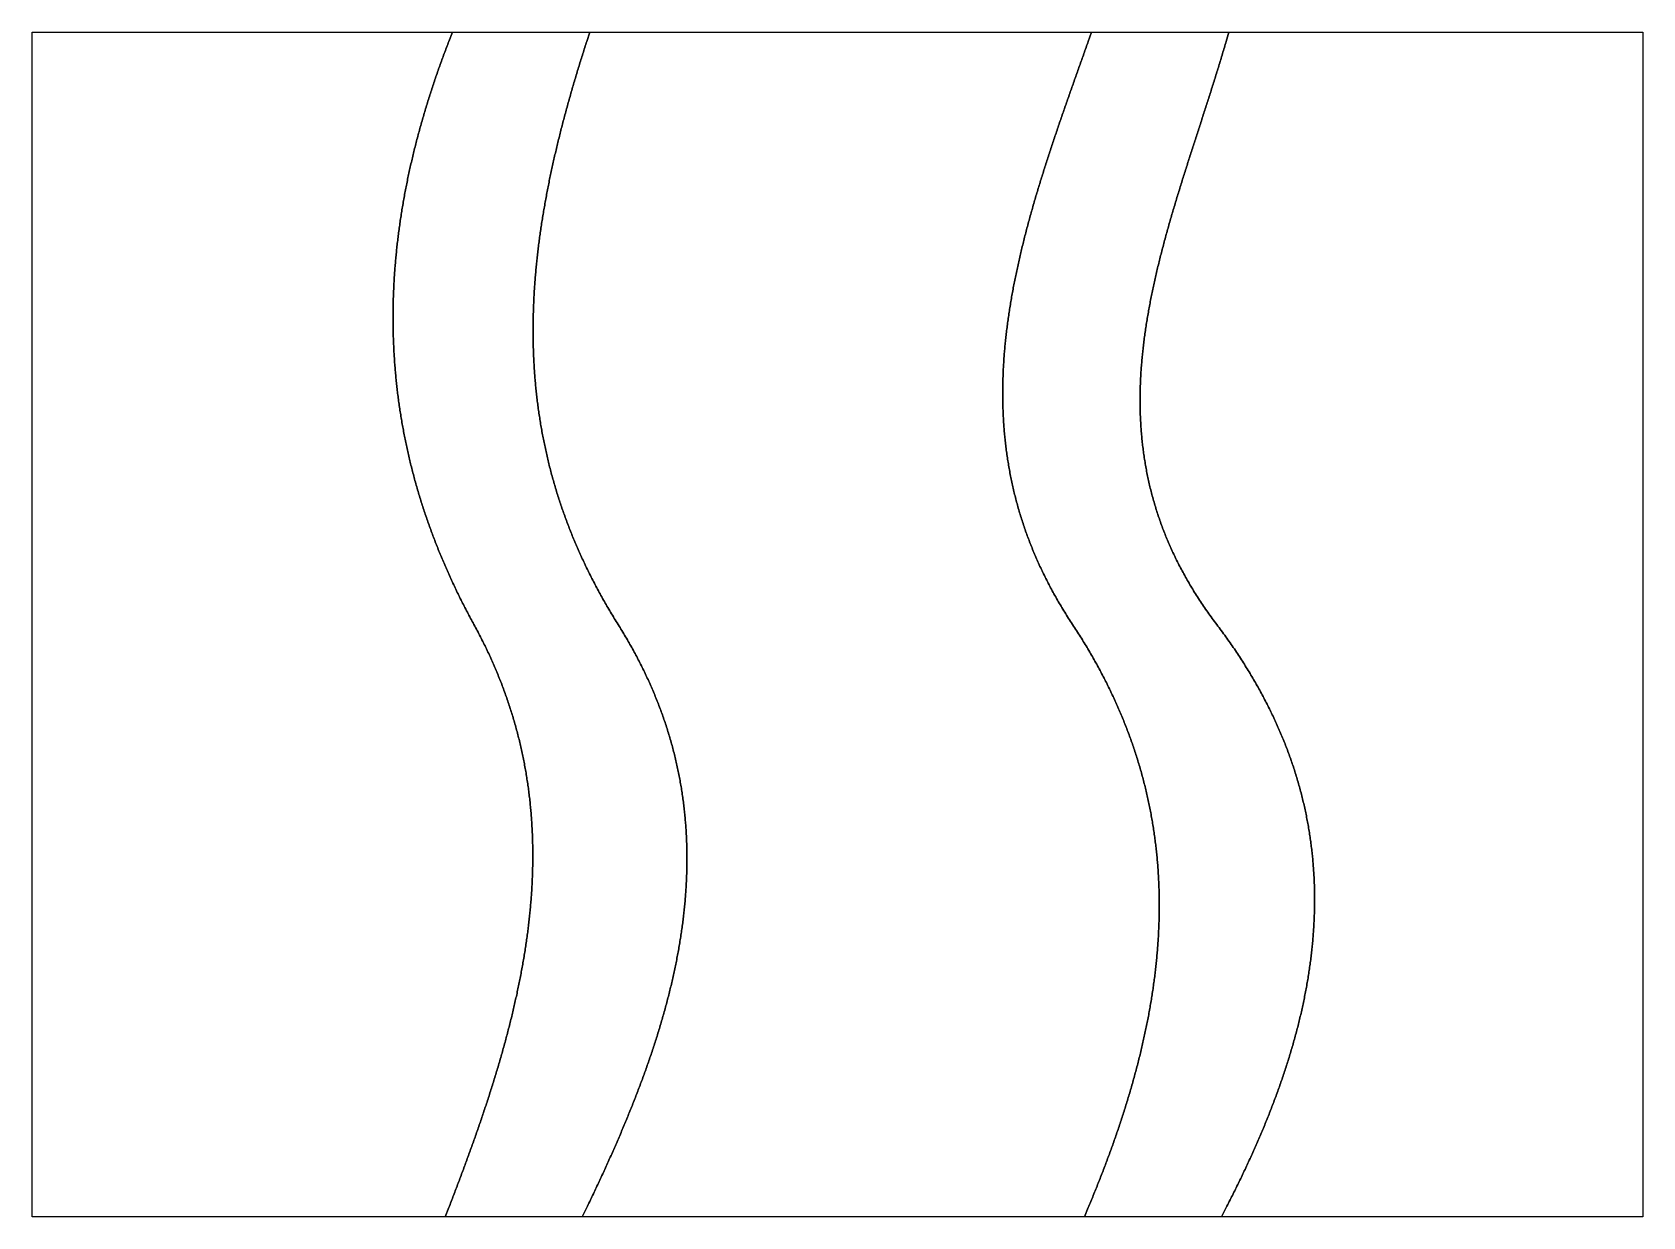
# Model space of a CAD drawing. Header units: millimetres. Extents: x 0 to 526, y 0 to 387.
import ezdxf

# ---------------------------------------------------------------- set-up
doc = ezdxf.new("R2010")
doc.units = ezdxf.units.MM
for name, color, linetype in [('P01', 3, 'CONTINUOUS'), ('P02', 3, 'CONTINUOUS'), ('P03', 3, 'CONTINUOUS'), ('P04', 3, 'CONTINUOUS'), ('P05', 3, 'CONTINUOUS')]:
    doc.layers.add(name, color=color, linetype=linetype)

msp = doc.modelspace()

# ---------------------------------------------------------------- linework, layer by layer
at = {"layer": 'P01'}
msp.add_lwpolyline([(0, 0), (0, 3), (0, 3.5), (0, 4), (0, 4.5), (0, 5), (0, 5.5), (0, 6), (0, 6.5), (0, 7), (0, 7.5), (0, 8), (0, 8.5), (0, 9), (0, 9.5), (0, 10), (0, 10.5), (0, 11), (0, 11.5), (0, 12), (0, 12.5), (0, 13), (0, 13.5), (0, 14), (0, 14.5), (0, 15), (0, 15.5), (0, 16), (0, 16.5), (0, 17), (0, 17.5), (0, 18), (0, 18.5), (0, 19), (0, 19.5), (0, 20), (0, 20.5), (0, 21), (0, 21.5), (0, 22), (0, 22.5), (0, 23), (0, 23.5), (0, 24), (0, 24.5), (0, 25), (0, 25.5), (0, 26), (0, 26.5), (0, 27), (0, 27.5), (0, 28), (0, 28.5), (0, 29), (0, 29.5), (0, 30), (0, 30.5), (0, 31), (0, 31.5), (0, 32), (0, 32.5), (0, 33), (0, 33.5), (0, 34), (0, 34.5), (0, 35), (0, 35.5), (0, 36), (0, 36.5), (0, 37), (0, 37.5), (0, 38), (0, 38.5), (0, 39), (0, 39.5), (0, 40), (0, 40.5), (0, 41), (0, 41.5), (0, 42), (0, 42.5), (0, 43), (0, 43.5), (0, 44), (0, 44.5), (0, 45), (0, 45.5), (0, 46), (0, 46.5), (0, 47), (0, 47.5), (0, 48), (0, 48.5), (0, 49), (0, 49.5), (0, 50), (0, 50.5), (0, 51), (0, 51.5), (0, 52), (0, 52.5), (0, 53), (0, 53.5), (0, 54), (0, 54.5), (0, 55), (0, 55.5), (0, 56), (0, 56.5), (0, 57), (0, 57.5), (0, 58), (0, 58.5), (0, 59), (0, 59.5), (0, 60), (0, 60.5), (0, 61), (0, 61.5), (0, 62), (0, 62.5), (0, 63), (0, 63.5), (0, 64), (0, 64.5), (0, 65), (0, 65.5), (0, 66), (0, 66.5), (0, 67), (0, 67.5), (0, 68), (0, 68.5), (0, 69), (0, 69.5), (0, 70), (0, 70.5), (0, 71), (0, 71.5), (0, 72), (0, 72.5), (0, 73), (0, 73.5), (0, 74), (0, 74.5), (0, 75), (0, 75.5), (0, 76), (0, 76.5), (0, 77), (0, 77.5), (0, 78), (0, 78.5), (0, 79), (0, 79.5), (0, 80), (0, 80.5), (0, 81), (0, 81.5), (0, 82), (0, 82.5), (0, 83), (0, 83.5), (0, 84), (0, 84.5), (0, 85), (0, 85.5), (0, 86), (0, 86.5), (0, 87), (0, 87.5), (0, 88), (0, 88.5), (0, 89), (0, 89.5), (0, 90), (0, 90.5), (0, 91), (0, 91.5), (0, 92), (0, 92.5), (0, 93), (0, 93.5), (0, 94), (0, 94.5), (0, 95), (0, 95.5), (0, 96), (0, 96.5), (0, 97), (0, 97.5), (0, 98), (0, 98.5), (0, 99), (0, 99.5), (0, 100), (0, 100.5), (0, 101), (0, 101.5), (0, 102), (0, 102.5), (0, 103), (0, 103.5), (0, 104), (0, 104.5), (0, 105), (0, 105.5), (0, 106), (0, 106.5), (0, 107), (0, 107.5), (0, 108), (0, 108.5), (0, 109), (0, 109.5), (0, 110), (0, 110.5), (0, 111), (0, 111.5), (0, 112), (0, 112.5), (0, 113), (0, 113.5), (0, 114), (0, 114.5), (0, 115), (0, 115.5), (0, 116), (0, 116.5), (0, 117), (0, 117.5), (0, 118), (0, 118.5), (0, 119), (0, 119.5), (0, 120), (0, 120.5), (0, 121), (0, 121.5), (0, 122), (0, 122.5), (0, 123), (0, 123.5), (0, 124), (0, 124.5), (0, 125), (0, 125.5), (0, 126), (0, 126.5), (0, 127), (0, 127.5), (0, 128), (0, 128.5), (0, 129), (0, 129.5), (0, 130), (0, 130.5), (0, 131), (0, 131.5), (0, 132), (0, 132.5), (0, 133), (0, 133.5), (0, 134), (0, 134.5), (0, 135), (0, 135.5), (0, 136), (0, 136.5), (0, 137), (0, 137.5), (0, 138), (0, 138.5), (0, 139), (0, 139.5), (0, 140), (0, 140.5), (0, 141), (0, 141.5), (0, 142), (0, 142.5), (0, 143), (0, 143.5), (0, 144), (0, 144.5), (0, 145), (0, 145.5), (0, 146), (0, 146.5), (0, 147), (0, 147.5), (0, 148), (0, 148.5), (0, 149), (0, 149.5), (0, 150), (0, 150.5), (0, 151), (0, 151.5), (0, 152), (0, 152.5), (0, 153), (0, 153.5), (0, 154), (0, 154.5), (0, 155), (0, 155.5), (0, 156), (0, 156.5), (0, 157), (0, 157.5), (0, 158), (0, 158.5), (0, 159), (0, 159.5), (0, 160), (0, 160.5), (0, 161), (0, 161.5), (0, 162), (0, 162.5), (0, 163), (0, 163.5), (0, 164), (0, 164.5), (0, 165), (0, 165.5), (0, 166), (0, 166.5), (0, 167), (0, 167.5), (0, 168), (0, 168.5), (0, 169), (0, 169.5), (0, 170), (0, 170.5), (0, 171), (0, 171.5), (0, 172), (0, 172.5), (0, 173), (0, 173.5), (0, 174), (0, 174.5), (0, 175), (0, 175.5), (0, 176), (0, 176.5), (0, 177), (0, 177.5), (0, 178), (0, 178.5), (0, 179), (0, 179.5), (0, 180), (0, 180.5), (0, 181), (0, 181.5), (0, 182), (0, 182.5), (0, 183), (0, 183.5), (0, 184), (0, 184.5), (0, 185), (0, 185.5), (0, 186), (0, 186.5), (0, 187), (0, 187.5), (0, 188), (0, 188.5), (0, 189), (0, 189.5), (0, 190), (0, 190.5), (0, 191), (0, 191.5), (0, 192), (0, 192.5), (0, 193), (0, 193.5), (0, 194), (0, 194.5), (0, 195), (0, 195.5), (0, 196), (0, 196.5), (0, 197), (0, 197.5), (0, 198), (0, 198.5), (0, 199), (0, 199.5), (0, 200), (0, 200.5), (0, 201), (0, 201.5), (0, 202), (0, 202.5), (0, 203), (0, 203.5), (0, 204), (0, 204.5), (0, 205), (0, 205.5), (0, 206), (0, 206.5), (0, 207), (0, 207.5), (0, 208), (0, 208.5), (0, 209), (0, 209.5), (0, 210), (0, 210.5), (0, 211), (0, 211.5), (0, 212), (0, 212.5), (0, 213), (0, 213.5), (0, 214), (0, 214.5), (0, 215), (0, 215.5), (0, 216), (0, 216.5), (0, 217), (0, 217.5), (0, 218), (0, 218.5), (0, 219), (0, 219.5), (0, 220), (0, 220.5), (0, 221), (0, 221.5), (0, 222), (0, 222.5), (0, 223), (0, 223.5), (0, 224), (0, 224.5), (0, 225), (0, 225.5), (0, 226), (0, 226.5), (0, 227), (0, 227.5), (0, 228), (0, 228.5), (0, 229), (0, 229.5), (0, 230), (0, 230.5), (0, 231), (0, 231.5), (0, 232), (0, 232.5), (0, 233), (0, 233.5), (0, 234), (0, 234.5), (0, 235), (0, 235.5), (0, 236), (0, 236.5), (0, 237), (0, 237.5), (0, 238), (0, 238.5), (0, 239), (0, 239.5), (0, 240), (0, 240.5), (0, 241), (0, 241.5), (0, 242), (0, 242.5), (0, 243), (0, 243.5), (0, 244), (0, 244.5), (0, 245), (0, 245.5), (0, 246), (0, 246.5), (0, 247), (0, 247.5), (0, 248), (0, 248.5), (0, 249), (0, 249.5), (0, 250), (0, 250.5), (0, 251), (0, 251.5), (0, 252), (0, 252.5), (0, 253), (0, 253.5), (0, 254), (0, 254.5), (0, 255), (0, 255.5), (0, 256), (0, 256.5), (0, 257), (0, 257.5), (0, 258), (0, 258.5), (0, 259), (0, 259.5), (0, 260), (0, 260.5), (0, 261), (0, 261.5), (0, 262), (0, 262.5), (0, 263), (0, 263.5), (0, 264), (0, 264.5), (0, 265), (0, 265.5), (0, 266), (0, 266.5), (0, 267), (0, 267.5), (0, 268), (0, 268.5), (0, 269), (0, 269.5), (0, 270), (0, 270.5), (0, 271), (0, 271.5), (0, 272), (0, 272.5), (0, 273), (0, 273.5), (0, 274), (0, 274.5), (0, 275), (0, 275.5), (0, 276), (0, 276.5), (0, 277), (0, 277.5), (0, 278), (0, 278.5), (0, 279), (0, 279.5), (0, 280), (0, 280.5), (0, 281), (0, 281.5), (0, 282), (0, 282.5), (0, 283), (0, 283.5), (0, 284), (0, 284.5), (0, 285), (0, 285.5), (0, 286), (0, 286.5), (0, 287), (0, 287.5), (0, 288), (0, 288.5), (0, 289), (0, 289.5), (0, 290), (0, 290.5), (0, 291), (0, 291.5), (0, 292), (0, 292.5), (0, 293), (0, 293.5), (0, 294), (0, 294.5), (0, 295), (0, 295.5), (0, 296), (0, 296.5), (0, 297), (0, 297.5), (0, 298), (0, 298.5), (0, 299), (0, 299.5), (0, 300), (0, 300.5), (0, 301), (0, 301.5), (0, 302), (0, 302.5), (0, 303), (0, 303.5), (0, 304), (0, 304.5), (0, 305), (0, 305.5), (0, 306), (0, 306.5), (0, 307), (0, 307.5), (0, 308), (0, 308.5), (0, 309), (0, 309.5), (0, 310), (0, 310.5), (0, 311), (0, 311.5), (0, 312), (0, 312.5), (0, 313), (0, 313.5), (0, 314), (0, 314.5), (0, 315), (0, 315.5), (0, 316), (0, 316.5), (0, 317), (0, 317.5), (0, 318), (0, 318.5), (0, 319), (0, 319.5), (0, 320), (0, 320.5), (0, 321), (0, 321.5), (0, 322), (0, 322.5), (0, 323), (0, 323.5), (0, 324), (0, 324.5), (0, 325), (0, 325.5), (0, 326), (0, 326.5), (0, 327), (0, 327.5), (0, 328), (0, 328.5), (0, 329), (0, 329.5), (0, 330), (0, 330.5), (0, 331), (0, 331.5), (0, 332), (0, 332.5), (0, 333), (0, 333.5), (0, 334), (0, 334.5), (0, 335), (0, 335.5), (0, 336), (0, 336.5), (0, 337), (0, 337.5), (0, 338), (0, 338.5), (0, 339), (0, 339.5), (0, 340), (0, 340.5), (0, 341), (0, 341.5), (0, 342), (0, 342.5), (0, 343), (0, 343.5), (0, 344), (0, 344.5), (0, 345), (0, 345.5), (0, 346), (0, 346.5), (0, 347), (0, 347.5), (0, 348), (0, 348.5), (0, 349), (0, 349.5), (0, 350), (0, 350.5), (0, 351), (0, 351.5), (0, 352), (0, 352.5), (0, 353), (0, 353.5), (0, 354), (0, 354.5), (0, 355), (0, 355.5), (0, 356), (0, 356.5), (0, 357), (0, 357.5), (0, 358), (0, 358.5), (0, 359), (0, 359.5), (0, 360), (0, 360.5), (0, 361), (0, 361.5), (0, 362), (0, 362.5), (0, 363), (0, 363.5), (0, 364), (0, 364.5), (0, 365), (0, 365.5), (0, 366), (0, 366.5), (0, 367), (0, 367.5), (0, 368), (0, 368.5), (0, 369), (0, 369.5), (0, 370), (0, 370.5), (0, 371), (0, 371.5), (0, 372), (0, 372.5), (0, 373), (0, 373.5), (0, 374), (0, 374.5), (0, 375), (0, 375.5), (0, 376), (0, 376.5), (0, 377), (0, 377.5), (0, 378), (0, 378.5), (0, 379), (0, 379.5), (0, 380), (0, 380.5), (0, 381), (0, 381.5), (0, 382), (0, 382.5), (0, 383), (0, 383.5), (0, 384), (0, 387), (137.231508, 387), (136.070866, 384), (135.877891, 383.5), (135.685849, 383), (135.494741, 382.5), (135.304568, 382), (135.115332, 381.5), (134.927034, 381), (134.739677, 380.5), (134.553262, 380), (134.36779, 379.5), (134.183262, 379), (133.999681, 378.5), (133.817048, 378), (133.635364, 377.5), (133.454632, 377), (133.274852, 376.5), (133.096026, 376), (132.918155, 375.5), (132.741242, 375), (132.565288, 374.5), (132.390294, 374), (132.216263, 373.5), (132.043194, 373), (131.871091, 372.5), (131.699954, 372), (131.529785, 371.5), (131.360586, 371), (131.192358, 370.5), (131.025103, 370), (130.858822, 369.5), (130.693518, 369), (130.52919, 368.5), (130.365842, 368), (130.203474, 367.5), (130.042089, 367), (129.881687, 366.5), (129.72227, 366), (129.56384, 365.5), (129.406398, 365), (129.249947, 364.5), (129.094486, 364), (128.940019, 363.5), (128.786546, 363), (128.63407, 362.5), (128.482591, 362), (128.332111, 361.5), (128.182632, 361), (128.034156, 360.5), (127.886683, 360), (127.740216, 359.5), (127.594756, 359), (127.450304, 358.5), (127.306862, 358), (127.164432, 357.5), (127.023016, 357), (126.882614, 356.5), (126.743228, 356), (126.60486, 355.5), (126.467512, 355), (126.331185, 354.5), (126.19588, 354), (126.061599, 353.5), (125.928344, 353), (125.796116, 352.5), (125.664917, 352), (125.534748, 351.5), (125.405611, 351), (125.277508, 350.5), (125.150439, 350), (125.024407, 349.5), (124.899414, 349), (124.775459, 348.5), (124.652546, 348), (124.530676, 347.5), (124.40985, 347), (124.29007, 346.5), (124.171337, 346), (124.053654, 345.5), (123.93702, 345), (123.821439, 344.5), (123.706912, 344), (123.593439, 343.5), (123.481024, 343), (123.369667, 342.5), (123.259369, 342), (123.150133, 341.5), (123.04196, 341), (122.934852, 340.5), (122.828809, 340), (122.723835, 339.5), (122.619929, 339), (122.517094, 338.5), (122.415332, 338), (122.314643, 337.5), (122.21503, 337), (122.116493, 336.5), (122.019035, 336), (121.922658, 335.5), (121.827361, 335), (121.733148, 334.5), (121.64002, 334), (121.547978, 333.5), (121.457024, 333), (121.367159, 332.5), (121.278385, 332), (121.190704, 331.5), (121.104117, 331), (121.018625, 330.5), (120.934231, 330), (120.850935, 329.5), (120.76874, 329), (120.687646, 328.5), (120.607656, 328), (120.52877, 327.5), (120.450992, 327), (120.374321, 326.5), (120.29876, 326), (120.22431, 325.5), (120.150972, 325), (120.078749, 324.5), (120.007642, 324), (119.937652, 323.5), (119.868782, 323), (119.801031, 322.5), (119.734403, 322), (119.668898, 321.5), (119.604519, 321), (119.541266, 320.5), (119.479141, 320), (119.418146, 319.5), (119.358283, 319), (119.299552, 318.5), (119.241956, 318), (119.185496, 317.5), (119.130174, 317), (119.075991, 316.5), (119.022948, 316), (118.971048, 315.5), (118.920291, 315), (118.87068, 314.5), (118.822216, 314), (118.7749, 313.5), (118.728734, 313), (118.68372, 312.5), (118.639859, 312), (118.597153, 311.5), (118.555603, 311), (118.515211, 310.5), (118.475978, 310), (118.437906, 309.5), (118.400996, 309), (118.365251, 308.5), (118.330671, 308), (118.297258, 307.5), (118.265014, 307), (118.23394, 306.5), (118.204038, 306), (118.175309, 305.5), (118.147755, 305), (118.121378, 304.5), (118.096178, 304), (118.072158, 303.5), (118.04932, 303), (118.027664, 302.5), (118.007192, 302), (117.987906, 301.5), (117.969807, 301), (117.952897, 300.5), (117.937178, 300), (117.922651, 299.5), (117.909317, 299), (117.897178, 298.5), (117.886236, 298), (117.876493, 297.5), (117.867949, 297), (117.860606, 296.5), (117.854466, 296), (117.849531, 295.5), (117.845802, 295), (117.84328, 294.5), (117.841967, 294), (117.841865, 293.5), (117.842975, 293), (117.845299, 292.5), (117.848839, 292), (117.853595, 291.5), (117.859569, 291), (117.866764, 290.5), (117.87518, 290), (117.884819, 289.5), (117.895683, 289), (117.907773, 288.5), (117.921091, 288), (117.935638, 287.5), (117.951416, 287), (117.968427, 286.5), (117.986671, 286), (118.006151, 285.5), (118.026868, 285), (118.048824, 284.5), (118.07202, 284), (118.096458, 283.5), (118.122138, 283), (118.149064, 282.5), (118.177237, 282), (118.206657, 281.5), (118.237327, 281), (118.269247, 280.5), (118.302421, 280), (118.336849, 279.5), (118.372532, 279), (118.409473, 278.5), (118.447672, 278), (118.487132, 277.5), (118.527854, 277), (118.56984, 276.5), (118.61309, 276), (118.657607, 275.5), (118.703393, 275), (118.750448, 274.5), (118.798774, 274), (118.848373, 273.5), (118.899247, 273), (118.951396, 272.5), (119.004824, 272), (119.05953, 271.5), (119.115517, 271), (119.172785, 270.5), (119.231338, 270), (119.291176, 269.5), (119.352301, 269), (119.414714, 268.5), (119.478417, 268), (119.543412, 267.5), (119.6097, 267), (119.677282, 266.5), (119.746161, 266), (119.816337, 265.5), (119.887812, 265), (119.960589, 264.5), (120.034667, 264), (120.11005, 263.5), (120.186738, 263), (120.264733, 262.5), (120.344037, 262), (120.424651, 261.5), (120.506577, 261), (120.589816, 260.5), (120.674369, 260), (120.76024, 259.5), (120.847428, 259), (120.935935, 258.5), (121.025764, 258), (121.116915, 257.5), (121.20939, 257), (121.303192, 256.5), (121.39832, 256), (121.494777, 255.5), (121.592565, 255), (121.691684, 254.5), (121.792137, 254), (121.893925, 253.5), (121.997049, 253), (122.101512, 252.5), (122.207315, 252), (122.314458, 251.5), (122.422945, 251), (122.532776, 250.5), (122.643952, 250), (122.756476, 249.5), (122.87035, 249), (122.985574, 248.5), (123.10215, 248), (123.220079, 247.5), (123.339364, 247), (123.460006, 246.5), (123.582006, 246), (123.705366, 245.5), (123.830087, 245), (123.956172, 244.5), (124.083621, 244), (124.212436, 243.5), (124.342619, 243), (124.474171, 242.5), (124.607094, 242), (124.741389, 241.5), (124.877058, 241), (125.014103, 240.5), (125.152524, 240), (125.292324, 239.5), (125.433505, 239), (125.576067, 238.5), (125.720012, 238), (125.865342, 237.5), (126.012058, 237), (126.160162, 236.5), (126.309656, 236), (126.46054, 235.5), (126.612818, 235), (126.766489, 234.5), (126.921556, 234), (127.07802, 233.5), (127.235883, 233), (127.395147, 232.5), (127.555812, 232), (127.71788, 231.5), (127.881354, 231), (128.046234, 230.5), (128.212523, 230), (128.380221, 229.5), (128.54933, 229), (128.719852, 228.5), (128.891788, 228), (129.06514, 227.5), (129.23991, 227), (129.416098, 226.5), (129.593707, 226), (129.772739, 225.5), (129.953193, 225), (130.135074, 224.5), (130.31838, 224), (130.503116, 223.5), (130.689281, 223), (130.876877, 222.5), (131.065906, 222), (131.25637, 221.5), (131.44827, 221), (131.641608, 220.5), (131.836385, 220), (132.032603, 219.5), (132.230263, 219), (132.429367, 218.5), (132.629916, 218), (132.831912, 217.5), (133.035357, 217), (133.240252, 216.5), (133.446598, 216), (133.654398, 215.5), (133.863652, 215), (134.074363, 214.5), (134.286531, 214), (134.500159, 213.5), (134.715248, 213), (134.9318, 212.5), (135.149815, 212), (135.369296, 211.5), (135.590245, 211), (135.812662, 210.5), (136.036549, 210), (136.261908, 209.5), (136.488741, 209), (136.717049, 208.5), (136.946833, 208), (137.178095, 207.5), (137.410837, 207), (137.64506, 206.5), (137.880765, 206), (138.117955, 205.5), (138.356631, 205), (138.596794, 204.5), (138.838447, 204), (139.081589, 203.5), (139.326224, 203), (139.572352, 202.5), (139.819976, 202), (140.069096, 201.5), (140.319714, 201), (140.571833, 200.5), (140.825453, 200), (141.080575, 199.5), (141.337202, 199), (141.595336, 198.5), (141.854976, 198), (142.116126, 197.5), (142.378787, 197), (142.64296, 196.5), (142.908647, 196), (143.175849, 195.5), (143.444568, 195), (143.714806, 194.5), (143.986563, 194), (144.259843, 193.5), (144.532784, 193), (144.80353, 192.5), (145.072087, 192), (145.338458, 191.5), (145.60265, 191), (145.864668, 190.5), (146.124516, 190), (146.382199, 189.5), (146.637724, 189), (146.891094, 188.5), (147.142315, 188), (147.391392, 187.5), (147.638331, 187), (147.883136, 186.5), (148.125812, 186), (148.366365, 185.5), (148.604799, 185), (148.84112, 184.5), (149.075333, 184), (149.307443, 183.5), (149.537455, 183), (149.765374, 182.5), (149.991205, 182), (150.214954, 181.5), (150.436625, 181), (150.656224, 180.5), (150.873755, 180), (151.089224, 179.5), (151.302637, 179), (151.513997, 178.5), (151.72331, 178), (151.930582, 177.5), (152.135817, 177), (152.33902, 176.5), (152.540198, 176), (152.739353, 175.5), (152.936493, 175), (153.131621, 174.5), (153.324744, 174), (153.515865, 173.5), (153.704991, 173), (153.892126, 172.5), (154.077275, 172), (154.260445, 171.5), (154.441638, 171), (154.620862, 170.5), (154.79812, 170), (154.973418, 169.5), (155.146762, 169), (155.318155, 168.5), (155.487604, 168), (155.655114, 167.5), (155.820689, 167), (155.984334, 166.5), (156.146055, 166), (156.305857, 165.5), (156.463745, 165), (156.619724, 164.5), (156.7738, 164), (156.925976, 163.5), (157.076259, 163), (157.224654, 162.5), (157.371165, 162), (157.515797, 161.5), (157.658557, 161), (157.799448, 160.5), (157.938477, 160), (158.075647, 159.5), (158.210965, 159), (158.344436, 158.5), (158.476063, 158), (158.605854, 157.5), (158.733812, 157), (158.859942, 156.5), (158.984251, 156), (159.106743, 155.5), (159.227423, 155), (159.346296, 154.5), (159.463367, 154), (159.578642, 153.5), (159.692125, 153), (159.803822, 152.5), (159.913738, 152), (160.021878, 151.5), (160.128247, 151), (160.232849, 150.5), (160.335691, 150), (160.436778, 149.5), (160.536113, 149), (160.633704, 148.5), (160.729553, 148), (160.823668, 147.5), (160.916052, 147), (161.006712, 146.5), (161.095651, 146), (161.182876, 145.5), (161.268391, 145), (161.352201, 144.5), (161.434312, 144), (161.514729, 143.5), (161.593456, 143), (161.670499, 142.5), (161.745863, 142), (161.819553, 141.5), (161.891574, 141), (161.961931, 140.5), (162.03063, 140), (162.097675, 139.5), (162.163072, 139), (162.226825, 138.5), (162.288941, 138), (162.349423, 137.5), (162.408277, 137), (162.465508, 136.5), (162.521122, 136), (162.575123, 135.5), (162.627516, 135), (162.678307, 134.5), (162.727501, 134), (162.775102, 133.5), (162.821117, 133), (162.865549, 132.5), (162.908404, 132), (162.949688, 131.5), (162.989405, 131), (163.02756, 130.5), (163.064159, 130), (163.099206, 129.5), (163.132707, 129), (163.164667, 128.5), (163.195091, 128), (163.223985, 127.5), (163.251352, 127), (163.277198, 126.5), (163.301529, 126), (163.32435, 125.5), (163.345665, 125), (163.36548, 124.5), (163.383799, 124), (163.400629, 123.5), (163.415974, 123), (163.429839, 122.5), (163.442229, 122), (163.453149, 121.5), (163.462605, 121), (163.470602, 120.5), (163.477144, 120), (163.482237, 119.5), (163.485886, 119), (163.488096, 118.5), (163.488872, 118), (163.488219, 117.5), (163.486143, 117), (163.482648, 116.5), (163.47774, 116), (163.471423, 115.5), (163.463703, 115), (163.454585, 114.5), (163.444074, 114), (163.432175, 113.5), (163.418894, 113), (163.404234, 112.5), (163.388202, 112), (163.370803, 111.5), (163.352041, 111), (163.331922, 110.5), (163.310451, 110), (163.287633, 109.5), (163.263473, 109), (163.237976, 108.5), (163.211148, 108), (163.182993, 107.5), (163.153516, 107), (163.122723, 106.5), (163.090619, 106), (163.057208, 105.5), (163.022497, 105), (162.986489, 104.5), (162.949191, 104), (162.910607, 103.5), (162.870742, 103), (162.829602, 102.5), (162.787192, 102), (162.743516, 101.5), (162.69858, 101), (162.652389, 100.5), (162.604947, 100), (162.556261, 99.5), (162.506336, 99), (162.455175, 98.5), (162.402786, 98), (162.349171, 97.5), (162.294338, 97), (162.23829, 96.5), (162.181033, 96), (162.122572, 95.5), (162.062912, 95), (162.002058, 94.5), (161.940016, 94), (161.87679, 93.5), (161.812386, 93), (161.746808, 92.5), (161.680062, 92), (161.612153, 91.5), (161.543086, 91), (161.472866, 90.5), (161.401498, 90), (161.328988, 89.5), (161.25534, 89), (161.180559, 88.5), (161.104651, 88), (161.027621, 87.5), (160.949474, 87), (160.870214, 86.5), (160.789848, 86), (160.70838, 85.5), (160.625815, 85), (160.542159, 84.5), (160.457416, 84), (160.371591, 83.5), (160.284691, 83), (160.196719, 82.5), (160.107681, 82), (160.017582, 81.5), (159.926427, 81), (159.834221, 80.5), (159.74097, 80), (159.646679, 79.5), (159.551352, 79), (159.454994, 78.5), (159.357611, 78), (159.259209, 77.5), (159.159791, 77), (159.059363, 76.5), (158.957931, 76), (158.855499, 75.5), (158.752072, 75), (158.647656, 74.5), (158.542256, 74), (158.435876, 73.5), (158.328522, 73), (158.2202, 72.5), (158.110913, 72), (158.000668, 71.5), (157.889468, 71), (157.777321, 70.5), (157.664229, 70), (157.5502, 69.5), (157.435237, 69), (157.319346, 68.5), (157.202532, 68), (157.0848, 67.5), (156.966155, 67), (156.846603, 66.5), (156.726147, 66), (156.604795, 65.5), (156.48255, 65), (156.359417, 64.5), (156.235403, 64), (156.110511, 63.5), (155.984748, 63), (155.858117, 62.5), (155.730625, 62), (155.602277, 61.5), (155.473076, 61), (155.34303, 60.5), (155.212142, 60), (155.080417, 59.5), (154.947862, 59), (154.814481, 58.5), (154.680279, 58), (154.545261, 57.5), (154.409432, 57), (154.272798, 56.5), (154.135363, 56), (153.997134, 55.5), (153.858113, 55), (153.718308, 54.5), (153.577723, 54), (153.436363, 53.5), (153.294233, 53), (153.151338, 52.5), (153.007684, 52), (152.863275, 51.5), (152.718117, 51), (152.572215, 50.5), (152.425573, 50), (152.278198, 49.5), (152.130093, 49), (151.981265, 48.5), (151.831718, 48), (151.681458, 47.5), (151.530489, 47), (151.378816, 46.5), (151.226445, 46), (151.073382, 45.5), (150.91963, 45), (150.765195, 44.5), (150.610082, 44), (150.454296, 43.5), (150.297843, 43), (150.140728, 42.5), (149.982955, 42), (149.824529, 41.5), (149.665457, 41), (149.505742, 40.5), (149.345391, 40), (149.184407, 39.5), (149.022797, 39), (148.860565, 38.5), (148.697716, 38), (148.534257, 37.5), (148.37019, 37), (148.205523, 36.5), (148.040259, 36), (147.874405, 35.5), (147.707964, 35), (147.540943, 34.5), (147.373346, 34), (147.205179, 33.5), (147.036446, 33), (146.867153, 32.5), (146.697304, 32), (146.526905, 31.5), (146.355962, 31), (146.184478, 30.5), (146.01246, 30), (145.839911, 29.5), (145.666839, 29), (145.493246, 28.5), (145.31914, 28), (145.144524, 27.5), (144.969404, 27), (144.793785, 26.5), (144.617672, 26), (144.44107, 25.5), (144.263984, 25), (144.08642, 24.5), (143.908382, 24), (143.729876, 23.5), (143.550906, 23), (143.371479, 22.5), (143.191598, 22), (143.011269, 21.5), (142.830498, 21), (142.649288, 20.5), (142.467646, 20), (142.285577, 19.5), (142.103085, 19), (141.920176, 18.5), (141.736854, 18), (141.553125, 17.5), (141.368995, 17), (141.184467, 16.5), (140.999548, 16), (140.814242, 15.5), (140.628555, 15), (140.442491, 14.5), (140.256055, 14), (140.069254, 13.5), (139.882091, 13), (139.694572, 12.5), (139.506703, 12), (139.318487, 11.5), (139.129931, 11), (138.941039, 10.5), (138.751817, 10), (138.56227, 9.5), (138.372402, 9), (138.182219, 8.5), (137.991726, 8), (137.800928, 7.5), (137.60983, 7), (137.418437, 6.5), (137.226755, 6), (137.034788, 5.5), (136.842542, 5), (136.650022, 4.5), (136.457232, 4), (136.264179, 3.5), (136.070866, 3), (134.910224, 0)], close=True, dxfattribs=at)
at = {"layer": 'P02'}
msp.add_lwpolyline([(134.910224, 0), (136.070866, 3), (136.264179, 3.5), (136.457232, 4), (136.650022, 4.5), (136.842542, 5), (137.034788, 5.5), (137.226755, 6), (137.418437, 6.5), (137.60983, 7), (137.800928, 7.5), (137.991726, 8), (138.182219, 8.5), (138.372402, 9), (138.56227, 9.5), (138.751817, 10), (138.941039, 10.5), (139.129931, 11), (139.318487, 11.5), (139.506703, 12), (139.694572, 12.5), (139.882091, 13), (140.069254, 13.5), (140.256055, 14), (140.442491, 14.5), (140.628555, 15), (140.814242, 15.5), (140.999548, 16), (141.184467, 16.5), (141.368995, 17), (141.553125, 17.5), (141.736854, 18), (141.920176, 18.5), (142.103085, 19), (142.285577, 19.5), (142.467646, 20), (142.649288, 20.5), (142.830498, 21), (143.011269, 21.5), (143.191598, 22), (143.371479, 22.5), (143.550906, 23), (143.729876, 23.5), (143.908382, 24), (144.08642, 24.5), (144.263984, 25), (144.44107, 25.5), (144.617672, 26), (144.793785, 26.5), (144.969404, 27), (145.144524, 27.5), (145.31914, 28), (145.493246, 28.5), (145.666839, 29), (145.839911, 29.5), (146.01246, 30), (146.184478, 30.5), (146.355962, 31), (146.526905, 31.5), (146.697304, 32), (146.867153, 32.5), (147.036446, 33), (147.205179, 33.5), (147.373346, 34), (147.540943, 34.5), (147.707964, 35), (147.874405, 35.5), (148.040259, 36), (148.205523, 36.5), (148.37019, 37), (148.534257, 37.5), (148.697716, 38), (148.860565, 38.5), (149.022797, 39), (149.184407, 39.5), (149.345391, 40), (149.505742, 40.5), (149.665457, 41), (149.824529, 41.5), (149.982955, 42), (150.140728, 42.5), (150.297843, 43), (150.454296, 43.5), (150.610082, 44), (150.765195, 44.5), (150.91963, 45), (151.073382, 45.5), (151.226445, 46), (151.378816, 46.5), (151.530489, 47), (151.681458, 47.5), (151.831718, 48), (151.981265, 48.5), (152.130093, 49), (152.278198, 49.5), (152.425573, 50), (152.572215, 50.5), (152.718117, 51), (152.863275, 51.5), (153.007684, 52), (153.151338, 52.5), (153.294233, 53), (153.436363, 53.5), (153.577723, 54), (153.718308, 54.5), (153.858113, 55), (153.997134, 55.5), (154.135363, 56), (154.272798, 56.5), (154.409432, 57), (154.545261, 57.5), (154.680279, 58), (154.814481, 58.5), (154.947862, 59), (155.080417, 59.5), (155.212142, 60), (155.34303, 60.5), (155.473076, 61), (155.602277, 61.5), (155.730625, 62), (155.858117, 62.5), (155.984748, 63), (156.110511, 63.5), (156.235403, 64), (156.359417, 64.5), (156.48255, 65), (156.604795, 65.5), (156.726147, 66), (156.846603, 66.5), (156.966155, 67), (157.0848, 67.5), (157.202532, 68), (157.319346, 68.5), (157.435237, 69), (157.5502, 69.5), (157.664229, 70), (157.777321, 70.5), (157.889468, 71), (158.000668, 71.5), (158.110913, 72), (158.2202, 72.5), (158.328522, 73), (158.435876, 73.5), (158.542256, 74), (158.647656, 74.5), (158.752072, 75), (158.855499, 75.5), (158.957931, 76), (159.059363, 76.5), (159.159791, 77), (159.259209, 77.5), (159.357611, 78), (159.454994, 78.5), (159.551352, 79), (159.646679, 79.5), (159.74097, 80), (159.834221, 80.5), (159.926427, 81), (160.017582, 81.5), (160.107681, 82), (160.196719, 82.5), (160.284691, 83), (160.371591, 83.5), (160.457416, 84), (160.542159, 84.5), (160.625815, 85), (160.70838, 85.5), (160.789848, 86), (160.870214, 86.5), (160.949474, 87), (161.027621, 87.5), (161.104651, 88), (161.180559, 88.5), (161.25534, 89), (161.328988, 89.5), (161.401498, 90), (161.472866, 90.5), (161.543086, 91), (161.612153, 91.5), (161.680062, 92), (161.746808, 92.5), (161.812386, 93), (161.87679, 93.5), (161.940016, 94), (162.002058, 94.5), (162.062912, 95), (162.122572, 95.5), (162.181033, 96), (162.23829, 96.5), (162.294338, 97), (162.349171, 97.5), (162.402786, 98), (162.455175, 98.5), (162.506336, 99), (162.556261, 99.5), (162.604947, 100), (162.652389, 100.5), (162.69858, 101), (162.743516, 101.5), (162.787192, 102), (162.829602, 102.5), (162.870742, 103), (162.910607, 103.5), (162.949191, 104), (162.986489, 104.5), (163.022497, 105), (163.057208, 105.5), (163.090619, 106), (163.122723, 106.5), (163.153516, 107), (163.182993, 107.5), (163.211148, 108), (163.237976, 108.5), (163.263473, 109), (163.287633, 109.5), (163.310451, 110), (163.331922, 110.5), (163.352041, 111), (163.370803, 111.5), (163.388202, 112), (163.404234, 112.5), (163.418894, 113), (163.432175, 113.5), (163.444074, 114), (163.454585, 114.5), (163.463703, 115), (163.471423, 115.5), (163.47774, 116), (163.482648, 116.5), (163.486143, 117), (163.488219, 117.5), (163.488872, 118), (163.488096, 118.5), (163.485886, 119), (163.482237, 119.5), (163.477144, 120), (163.470602, 120.5), (163.462605, 121), (163.453149, 121.5), (163.442229, 122), (163.429839, 122.5), (163.415974, 123), (163.400629, 123.5), (163.383799, 124), (163.36548, 124.5), (163.345665, 125), (163.32435, 125.5), (163.301529, 126), (163.277198, 126.5), (163.251352, 127), (163.223985, 127.5), (163.195091, 128), (163.164667, 128.5), (163.132707, 129), (163.099206, 129.5), (163.064159, 130), (163.02756, 130.5), (162.989405, 131), (162.949688, 131.5), (162.908404, 132), (162.865549, 132.5), (162.821117, 133), (162.775102, 133.5), (162.727501, 134), (162.678307, 134.5), (162.627516, 135), (162.575123, 135.5), (162.521122, 136), (162.465508, 136.5), (162.408277, 137), (162.349423, 137.5), (162.288941, 138), (162.226825, 138.5), (162.163072, 139), (162.097675, 139.5), (162.03063, 140), (161.961931, 140.5), (161.891574, 141), (161.819553, 141.5), (161.745863, 142), (161.670499, 142.5), (161.593456, 143), (161.514729, 143.5), (161.434312, 144), (161.352201, 144.5), (161.268391, 145), (161.182876, 145.5), (161.095651, 146), (161.006712, 146.5), (160.916052, 147), (160.823668, 147.5), (160.729553, 148), (160.633704, 148.5), (160.536113, 149), (160.436778, 149.5), (160.335691, 150), (160.232849, 150.5), (160.128247, 151), (160.021878, 151.5), (159.913738, 152), (159.803822, 152.5), (159.692125, 153), (159.578642, 153.5), (159.463367, 154), (159.346296, 154.5), (159.227423, 155), (159.106743, 155.5), (158.984251, 156), (158.859942, 156.5), (158.733812, 157), (158.605854, 157.5), (158.476063, 158), (158.344436, 158.5), (158.210965, 159), (158.075647, 159.5), (157.938477, 160), (157.799448, 160.5), (157.658557, 161), (157.515797, 161.5), (157.371165, 162), (157.224654, 162.5), (157.076259, 163), (156.925976, 163.5), (156.7738, 164), (156.619724, 164.5), (156.463745, 165), (156.305857, 165.5), (156.146055, 166), (155.984334, 166.5), (155.820689, 167), (155.655114, 167.5), (155.487604, 168), (155.318155, 168.5), (155.146762, 169), (154.973418, 169.5), (154.79812, 170), (154.620862, 170.5), (154.441638, 171), (154.260445, 171.5), (154.077275, 172), (153.892126, 172.5), (153.704991, 173), (153.515865, 173.5), (153.324744, 174), (153.131621, 174.5), (152.936493, 175), (152.739353, 175.5), (152.540198, 176), (152.33902, 176.5), (152.135817, 177), (151.930582, 177.5), (151.72331, 178), (151.513997, 178.5), (151.302637, 179), (151.089224, 179.5), (150.873755, 180), (150.656224, 180.5), (150.436625, 181), (150.214954, 181.5), (149.991205, 182), (149.765374, 182.5), (149.537455, 183), (149.307443, 183.5), (149.075333, 184), (148.84112, 184.5), (148.604799, 185), (148.366365, 185.5), (148.125812, 186), (147.883136, 186.5), (147.638331, 187), (147.391392, 187.5), (147.142315, 188), (146.891094, 188.5), (146.637724, 189), (146.382199, 189.5), (146.124516, 190), (145.864668, 190.5), (145.60265, 191), (145.338458, 191.5), (145.072087, 192), (144.80353, 192.5), (144.532784, 193), (144.259843, 193.5), (143.986563, 194), (143.714806, 194.5), (143.444568, 195), (143.175849, 195.5), (142.908647, 196), (142.64296, 196.5), (142.378787, 197), (142.116126, 197.5), (141.854976, 198), (141.595336, 198.5), (141.337202, 199), (141.080575, 199.5), (140.825453, 200), (140.571833, 200.5), (140.319714, 201), (140.069096, 201.5), (139.819976, 202), (139.572352, 202.5), (139.326224, 203), (139.081589, 203.5), (138.838447, 204), (138.596794, 204.5), (138.356631, 205), (138.117955, 205.5), (137.880765, 206), (137.64506, 206.5), (137.410837, 207), (137.178095, 207.5), (136.946833, 208), (136.717049, 208.5), (136.488741, 209), (136.261908, 209.5), (136.036549, 210), (135.812662, 210.5), (135.590245, 211), (135.369296, 211.5), (135.149815, 212), (134.9318, 212.5), (134.715248, 213), (134.500159, 213.5), (134.286531, 214), (134.074363, 214.5), (133.863652, 215), (133.654398, 215.5), (133.446598, 216), (133.240252, 216.5), (133.035357, 217), (132.831912, 217.5), (132.629916, 218), (132.429367, 218.5), (132.230263, 219), (132.032603, 219.5), (131.836385, 220), (131.641608, 220.5), (131.44827, 221), (131.25637, 221.5), (131.065906, 222), (130.876877, 222.5), (130.689281, 223), (130.503116, 223.5), (130.31838, 224), (130.135074, 224.5), (129.953193, 225), (129.772739, 225.5), (129.593707, 226), (129.416098, 226.5), (129.23991, 227), (129.06514, 227.5), (128.891788, 228), (128.719852, 228.5), (128.54933, 229), (128.380221, 229.5), (128.212523, 230), (128.046234, 230.5), (127.881354, 231), (127.71788, 231.5), (127.555812, 232), (127.395147, 232.5), (127.235883, 233), (127.07802, 233.5), (126.921556, 234), (126.766489, 234.5), (126.612818, 235), (126.46054, 235.5), (126.309656, 236), (126.160162, 236.5), (126.012058, 237), (125.865342, 237.5), (125.720012, 238), (125.576067, 238.5), (125.433505, 239), (125.292324, 239.5), (125.152524, 240), (125.014103, 240.5), (124.877058, 241), (124.741389, 241.5), (124.607094, 242), (124.474171, 242.5), (124.342619, 243), (124.212436, 243.5), (124.083621, 244), (123.956172, 244.5), (123.830087, 245), (123.705366, 245.5), (123.582006, 246), (123.460006, 246.5), (123.339364, 247), (123.220079, 247.5), (123.10215, 248), (122.985574, 248.5), (122.87035, 249), (122.756476, 249.5), (122.643952, 250), (122.532776, 250.5), (122.422945, 251), (122.314458, 251.5), (122.207315, 252), (122.101512, 252.5), (121.997049, 253), (121.893925, 253.5), (121.792137, 254), (121.691684, 254.5), (121.592565, 255), (121.494777, 255.5), (121.39832, 256), (121.303192, 256.5), (121.20939, 257), (121.116915, 257.5), (121.025764, 258), (120.935935, 258.5), (120.847428, 259), (120.76024, 259.5), (120.674369, 260), (120.589816, 260.5), (120.506577, 261), (120.424651, 261.5), (120.344037, 262), (120.264733, 262.5), (120.186738, 263), (120.11005, 263.5), (120.034667, 264), (119.960589, 264.5), (119.887812, 265), (119.816337, 265.5), (119.746161, 266), (119.677282, 266.5), (119.6097, 267), (119.543412, 267.5), (119.478417, 268), (119.414714, 268.5), (119.352301, 269), (119.291176, 269.5), (119.231338, 270), (119.172785, 270.5), (119.115517, 271), (119.05953, 271.5), (119.004824, 272), (118.951396, 272.5), (118.899247, 273), (118.848373, 273.5), (118.798774, 274), (118.750448, 274.5), (118.703393, 275), (118.657607, 275.5), (118.61309, 276), (118.56984, 276.5), (118.527854, 277), (118.487132, 277.5), (118.447672, 278), (118.409473, 278.5), (118.372532, 279), (118.336849, 279.5), (118.302421, 280), (118.269247, 280.5), (118.237327, 281), (118.206657, 281.5), (118.177237, 282), (118.149064, 282.5), (118.122138, 283), (118.096458, 283.5), (118.07202, 284), (118.048824, 284.5), (118.026868, 285), (118.006151, 285.5), (117.986671, 286), (117.968427, 286.5), (117.951416, 287), (117.935638, 287.5), (117.921091, 288), (117.907773, 288.5), (117.895683, 289), (117.884819, 289.5), (117.87518, 290), (117.866764, 290.5), (117.859569, 291), (117.853595, 291.5), (117.848839, 292), (117.845299, 292.5), (117.842975, 293), (117.841865, 293.5), (117.841967, 294), (117.84328, 294.5), (117.845802, 295), (117.849531, 295.5), (117.854466, 296), (117.860606, 296.5), (117.867949, 297), (117.876493, 297.5), (117.886236, 298), (117.897178, 298.5), (117.909317, 299), (117.922651, 299.5), (117.937178, 300), (117.952897, 300.5), (117.969807, 301), (117.987906, 301.5), (118.007192, 302), (118.027664, 302.5), (118.04932, 303), (118.072158, 303.5), (118.096178, 304), (118.121378, 304.5), (118.147755, 305), (118.175309, 305.5), (118.204038, 306), (118.23394, 306.5), (118.265014, 307), (118.297258, 307.5), (118.330671, 308), (118.365251, 308.5), (118.400996, 309), (118.437906, 309.5), (118.475978, 310), (118.515211, 310.5), (118.555603, 311), (118.597153, 311.5), (118.639859, 312), (118.68372, 312.5), (118.728734, 313), (118.7749, 313.5), (118.822216, 314), (118.87068, 314.5), (118.920291, 315), (118.971048, 315.5), (119.022948, 316), (119.075991, 316.5), (119.130174, 317), (119.185496, 317.5), (119.241956, 318), (119.299552, 318.5), (119.358283, 319), (119.418146, 319.5), (119.479141, 320), (119.541266, 320.5), (119.604519, 321), (119.668898, 321.5), (119.734403, 322), (119.801031, 322.5), (119.868782, 323), (119.937652, 323.5), (120.007642, 324), (120.078749, 324.5), (120.150972, 325), (120.22431, 325.5), (120.29876, 326), (120.374321, 326.5), (120.450992, 327), (120.52877, 327.5), (120.607656, 328), (120.687646, 328.5), (120.76874, 329), (120.850935, 329.5), (120.934231, 330), (121.018625, 330.5), (121.104117, 331), (121.190704, 331.5), (121.278385, 332), (121.367159, 332.5), (121.457024, 333), (121.547978, 333.5), (121.64002, 334), (121.733148, 334.5), (121.827361, 335), (121.922658, 335.5), (122.019035, 336), (122.116493, 336.5), (122.21503, 337), (122.314643, 337.5), (122.415332, 338), (122.517094, 338.5), (122.619929, 339), (122.723835, 339.5), (122.828809, 340), (122.934852, 340.5), (123.04196, 341), (123.150133, 341.5), (123.259369, 342), (123.369667, 342.5), (123.481024, 343), (123.593439, 343.5), (123.706912, 344), (123.821439, 344.5), (123.93702, 345), (124.053654, 345.5), (124.171337, 346), (124.29007, 346.5), (124.40985, 347), (124.530676, 347.5), (124.652546, 348), (124.775459, 348.5), (124.899414, 349), (125.024407, 349.5), (125.150439, 350), (125.277508, 350.5), (125.405611, 351), (125.534748, 351.5), (125.664917, 352), (125.796116, 352.5), (125.928344, 353), (126.061599, 353.5), (126.19588, 354), (126.331185, 354.5), (126.467512, 355), (126.60486, 355.5), (126.743228, 356), (126.882614, 356.5), (127.023016, 357), (127.164432, 357.5), (127.306862, 358), (127.450304, 358.5), (127.594756, 359), (127.740216, 359.5), (127.886683, 360), (128.034156, 360.5), (128.182632, 361), (128.332111, 361.5), (128.482591, 362), (128.63407, 362.5), (128.786546, 363), (128.940019, 363.5), (129.094486, 364), (129.249947, 364.5), (129.406398, 365), (129.56384, 365.5), (129.72227, 366), (129.881687, 366.5), (130.042089, 367), (130.203474, 367.5), (130.365842, 368), (130.52919, 368.5), (130.693518, 369), (130.858822, 369.5), (131.025103, 370), (131.192358, 370.5), (131.360586, 371), (131.529785, 371.5), (131.699954, 372), (131.871091, 372.5), (132.043194, 373), (132.216263, 373.5), (132.390294, 374), (132.565288, 374.5), (132.741242, 375), (132.918155, 375.5), (133.096026, 376), (133.274852, 376.5), (133.454632, 377), (133.635364, 377.5), (133.817048, 378), (133.999681, 378.5), (134.183262, 379), (134.36779, 379.5), (134.553262, 380), (134.739677, 380.5), (134.927034, 381), (135.115332, 381.5), (135.304568, 382), (135.494741, 382.5), (135.685849, 383), (135.877891, 383.5), (136.070866, 384), (137.231508, 387), (182.077438, 387), (181.110236, 384), (180.949269, 383.5), (180.788772, 383), (180.628748, 382.5), (180.469202, 382), (180.310138, 381.5), (180.15156, 381), (179.993471, 380.5), (179.835877, 380), (179.678782, 379.5), (179.522188, 379), (179.366101, 378.5), (179.210525, 378), (179.055463, 377.5), (178.900921, 377), (178.746901, 376.5), (178.593408, 376), (178.440447, 375.5), (178.28802, 375), (178.136133, 374.5), (177.98479, 374), (177.833994, 373.5), (177.68375, 373), (177.534061, 372.5), (177.384933, 372), (177.236368, 371.5), (177.088372, 371), (176.940948, 370.5), (176.7941, 370), (176.647833, 369.5), (176.50215, 369), (176.357056, 368.5), (176.212554, 368), (176.06865, 367.5), (175.925346, 367), (175.782648, 366.5), (175.640559, 366), (175.499083, 365.5), (175.358225, 365), (175.217988, 364.5), (175.078377, 364), (174.939396, 363.5), (174.801048, 363), (174.663339, 362.5), (174.526271, 362), (174.38985, 361.5), (174.254079, 361), (174.118962, 360.5), (173.984504, 360), (173.850709, 359.5), (173.71758, 359), (173.585123, 358.5), (173.45334, 358), (173.322236, 357.5), (173.191815, 357), (173.062082, 356.5), (172.93304, 356), (172.804694, 355.5), (172.677047, 355), (172.550104, 354.5), (172.423869, 354), (172.298345, 353.5), (172.173538, 353), (172.049451, 352.5), (171.926088, 352), (171.803454, 351.5), (171.681552, 351), (171.560386, 350.5), (171.439961, 350), (171.320281, 349.5), (171.20135, 349), (171.083173, 348.5), (170.965752, 348), (170.849092, 347.5), (170.733198, 347), (170.618073, 346.5), (170.503722, 346), (170.390148, 345.5), (170.277357, 345), (170.165351, 344.5), (170.054135, 344), (169.943713, 343.5), (169.83409, 343), (169.725269, 342.5), (169.617254, 342), (169.51005, 341.5), (169.40366, 341), (169.298089, 340.5), (169.193342, 340), (169.089421, 339.5), (168.986331, 339), (168.884076, 338.5), (168.782661, 338), (168.682089, 337.5), (168.582365, 337), (168.483492, 336.5), (168.385475, 336), (168.288318, 335.5), (168.192025, 335), (168.0966, 334.5), (168.002047, 334), (167.90837, 333.5), (167.815574, 333), (167.723663, 332.5), (167.632639, 332), (167.542509, 331.5), (167.453276, 331), (167.364943, 330.5), (167.277516, 330), (167.190997, 329.5), (167.105392, 329), (167.020704, 328.5), (166.936938, 328), (166.854098, 327.5), (166.772187, 327), (166.69121, 326.5), (166.61117, 326), (166.532073, 325.5), (166.453922, 325), (166.376721, 324.5), (166.300475, 324), (166.225187, 323.5), (166.150862, 323), (166.077503, 322.5), (166.005115, 322), (165.933702, 321.5), (165.863268, 321), (165.793817, 320.5), (165.725354, 320), (165.657882, 319.5), (165.591405, 319), (165.525927, 318.5), (165.461454, 318), (165.397988, 317.5), (165.335534, 317), (165.274096, 316.5), (165.213678, 316), (165.154285, 315.5), (165.095919, 315), (165.038586, 314.5), (164.98229, 314), (164.927034, 313.5), (164.872823, 313), (164.819661, 312.5), (164.767552, 312), (164.7165, 311.5), (164.666509, 311), (164.617583, 310.5), (164.569727, 310), (164.522944, 309.5), (164.477239, 309), (164.432616, 308.5), (164.389079, 308), (164.346631, 307.5), (164.305278, 307), (164.265022, 306.5), (164.225869, 306), (164.187823, 305.5), (164.150886, 305), (164.115065, 304.5), (164.080362, 304), (164.046782, 303.5), (164.014329, 303), (163.983007, 302.5), (163.95282, 302), (163.923772, 301.5), (163.895868, 301), (163.869111, 300.5), (163.843506, 300), (163.819056, 299.5), (163.795767, 299), (163.773641, 298.5), (163.752683, 298), (163.732897, 297.5), (163.714288, 297), (163.696859, 296.5), (163.680614, 296), (163.665558, 295.5), (163.651694, 295), (163.639028, 294.5), (163.627562, 294), (163.617301, 293.5), (163.60825, 293), (163.600411, 292.5), (163.59379, 292), (163.58839, 291.5), (163.584216, 291), (163.581272, 290.5), (163.579561, 290), (163.579088, 289.5), (163.579857, 289), (163.581872, 288.5), (163.585138, 288), (163.589657, 287.5), (163.595435, 287), (163.602476, 286.5), (163.610783, 286), (163.620361, 285.5), (163.631214, 285), (163.643346, 284.5), (163.656761, 284), (163.671463, 283.5), (163.687456, 283), (163.704745, 282.5), (163.723333, 282), (163.743225, 281.5), (163.764424, 281), (163.786935, 280.5), (163.810763, 280), (163.83591, 279.5), (163.862381, 279), (163.890181, 278.5), (163.919313, 278), (163.949782, 277.5), (163.981591, 277), (164.014745, 276.5), (164.049247, 276), (164.085103, 275.5), (164.122316, 275), (164.160889, 274.5), (164.200828, 274), (164.242137, 273.5), (164.284818, 273), (164.328878, 272.5), (164.374319, 272), (164.421146, 271.5), (164.469362, 271), (164.518973, 270.5), (164.569982, 270), (164.622393, 269.5), (164.67621, 269), (164.731438, 268.5), (164.78808, 268), (164.846141, 267.5), (164.905625, 267), (164.966536, 266.5), (165.028877, 266), (165.092654, 265.5), (165.15787, 265), (165.224529, 264.5), (165.292636, 264), (165.362194, 263.5), (165.433208, 263), (165.505681, 262.5), (165.579619, 262), (165.655024, 261.5), (165.731901, 261), (165.810255, 260.5), (165.890089, 260), (165.971407, 259.5), (166.054214, 259), (166.138513, 258.5), (166.224309, 258), (166.311606, 257.5), (166.400408, 257), (166.490719, 256.5), (166.582543, 256), (166.675885, 255.5), (166.770747, 255), (166.867136, 254.5), (166.965053, 254), (167.064505, 253.5), (167.165494, 253), (167.268026, 252.5), (167.372103, 252), (167.47773, 251.5), (167.584912, 251), (167.693652, 250.5), (167.803955, 250), (167.915824, 249.5), (168.029263, 249), (168.144278, 248.5), (168.260871, 248), (168.379048, 247.5), (168.498811, 247), (168.620166, 246.5), (168.743116, 246), (168.867666, 245.5), (168.993819, 245), (169.12158, 244.5), (169.250952, 244), (169.381941, 243.5), (169.514549, 243), (169.648782, 242.5), (169.784642, 242), (169.922135, 241.5), (170.061265, 241), (170.202035, 240.5), (170.344449, 240), (170.488513, 239.5), (170.634229, 239), (170.781602, 238.5), (170.930636, 238), (171.081336, 237.5), (171.233705, 237), (171.387747, 236.5), (171.543466, 236), (171.700868, 235.5), (171.859955, 235), (172.020732, 234.5), (172.183202, 234), (172.347371, 233.5), (172.513242, 233), (172.68082, 232.5), (172.850107, 232), (173.021109, 231.5), (173.19383, 231), (173.368274, 230.5), (173.544444, 230), (173.722345, 229.5), (173.901981, 229), (174.083357, 228.5), (174.266475, 228), (174.451341, 227.5), (174.637959, 227), (174.826332, 226.5), (175.016465, 226), (175.208361, 225.5), (175.402026, 225), (175.597462, 224.5), (175.794675, 224), (175.993668, 223.5), (176.194445, 223), (176.39701, 222.5), (176.601369, 222), (176.807523, 221.5), (177.015479, 221), (177.225239, 220.5), (177.436809, 220), (177.650192, 219.5), (177.865391, 219), (178.082412, 218.5), (178.301259, 218), (178.521935, 217.5), (178.744445, 217), (178.968792, 216.5), (179.194982, 216), (179.423017, 215.5), (179.652902, 215), (179.884642, 214.5), (180.11824, 214), (180.3537, 213.5), (180.591027, 213), (180.830225, 212.5), (181.071297, 212), (181.314248, 211.5), (181.559082, 211), (181.805803, 210.5), (182.054415, 210), (182.304922, 209.5), (182.557329, 209), (182.81164, 208.5), (183.067858, 208), (183.325987, 207.5), (183.586033, 207), (183.847998, 206.5), (184.111888, 206), (184.377705, 205.5), (184.645455, 205), (184.915142, 204.5), (185.186768, 204), (185.46034, 203.5), (185.73586, 203), (186.013333, 202.5), (186.292762, 202), (186.574153, 201.5), (186.857509, 201), (187.142834, 200.5), (187.430133, 200), (187.719408, 199.5), (188.010666, 199), (188.303909, 198.5), (188.599142, 198), (188.896369, 197.5), (189.195594, 197), (189.496821, 196.5), (189.800054, 196), (190.105297, 195.5), (190.412555, 195), (190.721832, 194.5), (191.033131, 194), (191.346457, 193.5), (191.659571, 193), (191.970237, 192.5), (192.278459, 192), (192.584243, 191.5), (192.887594, 191), (193.188517, 190.5), (193.487017, 190), (193.7831, 189.5), (194.076771, 189), (194.368034, 188.5), (194.656896, 188), (194.943362, 187.5), (195.227436, 187), (195.509124, 186.5), (195.788431, 186), (196.065362, 185.5), (196.339923, 185), (196.612118, 184.5), (196.881954, 184), (197.149435, 183.5), (197.414566, 183), (197.677353, 182.5), (197.9378, 182), (198.195914, 181.5), (198.451699, 181), (198.705161, 180.5), (198.956304, 180), (199.205135, 179.5), (199.451657, 179), (199.695877, 178.5), (199.937799, 178), (200.17743, 177.5), (200.414773, 177), (200.649834, 176.5), (200.88262, 176), (201.113133, 175.5), (201.341381, 175), (201.567368, 174.5), (201.791099, 174), (202.01258, 173.5), (202.231816, 173), (202.448811, 172.5), (202.663572, 172), (202.876104, 171.5), (203.086411, 171), (203.294499, 170.5), (203.500373, 170), (203.704038, 169.5), (203.9055, 169), (204.104764, 168.5), (204.301834, 168), (204.496717, 167.5), (204.689418, 167), (204.879941, 166.5), (205.068292, 166), (205.254476, 165.5), (205.438498, 165), (205.620364, 164.5), (205.800079, 164), (205.977647, 163.5), (206.153075, 163), (206.326367, 162.5), (206.497529, 162), (206.666566, 161.5), (206.833482, 161), (206.998284, 160.5), (207.160977, 160), (207.321565, 159.5), (207.480054, 159), (207.63645, 158.5), (207.790757, 158), (207.94298, 157.5), (208.093125, 157), (208.241197, 156.5), (208.387202, 156), (208.531144, 155.5), (208.673028, 155), (208.812861, 154.5), (208.950647, 154), (209.086391, 153.5), (209.220098, 153), (209.351775, 152.5), (209.481425, 152), (209.609055, 151.5), (209.734669, 151), (209.858273, 150.5), (209.979872, 150), (210.099471, 149.5), (210.217075, 149), (210.332689, 148.5), (210.44632, 148), (210.557971, 147.5), (210.667649, 147), (210.775358, 146.5), (210.881104, 146), (210.984892, 145.5), (211.086726, 145), (211.186613, 144.5), (211.284558, 144), (211.380565, 143.5), (211.47464, 143), (211.566789, 142.5), (211.657016, 142), (211.745326, 141.5), (211.831726, 141), (211.916219, 140.5), (211.998812, 140), (212.079509, 139.5), (212.158316, 139), (212.235237, 138.5), (212.310279, 138), (212.383447, 137.5), (212.454745, 137), (212.524178, 136.5), (212.591753, 136), (212.657474, 135.5), (212.721347, 135), (212.783376, 134.5), (212.843567, 134), (212.901925, 133.5), (212.958456, 133), (213.013164, 132.5), (213.066055, 132), (213.117134, 131.5), (213.166406, 131), (213.213877, 130.5), (213.259551, 130), (213.303434, 129.5), (213.345531, 129), (213.385848, 128.5), (213.424389, 128), (213.46116, 127.5), (213.496166, 127), (213.529412, 126.5), (213.560904, 126), (213.590646, 125.5), (213.618644, 125), (213.644903, 124.5), (213.669428, 124), (213.692225, 123.5), (213.713299, 123), (213.732654, 122.5), (213.750297, 122), (213.766232, 121.5), (213.780465, 121), (213.793001, 120.5), (213.803844, 120), (213.813001, 119.5), (213.820477, 119), (213.826276, 118.5), (213.830404, 118), (213.832866, 117.5), (213.833668, 117), (213.832814, 116.5), (213.83031, 116), (213.826161, 115.5), (213.820372, 115), (213.812949, 114.5), (213.803896, 114), (213.79322, 113.5), (213.780924, 113), (213.767015, 112.5), (213.751497, 112), (213.734376, 111.5), (213.715657, 111), (213.695346, 110.5), (213.673447, 110), (213.649965, 109.5), (213.624906, 109), (213.598276, 108.5), (213.570078, 108), (213.54032, 107.5), (213.509005, 107), (213.476139, 106.5), (213.441727, 106), (213.405774, 105.5), (213.368287, 105), (213.329269, 104.5), (213.288726, 104), (213.246663, 103.5), (213.203086, 103), (213.158, 102.5), (213.11141, 102), (213.06332, 101.5), (213.013738, 101), (212.962666, 100.5), (212.910112, 100), (212.85608, 99.5), (212.800575, 99), (212.743602, 98.5), (212.685167, 98), (212.625275, 97.5), (212.563931, 97), (212.501141, 96.5), (212.436909, 96), (212.371241, 95.5), (212.304142, 95), (212.235617, 94.5), (212.165671, 94), (212.094311, 93.5), (212.02154, 93), (211.947364, 92.5), (211.871789, 92), (211.794819, 91.5), (211.71646, 91), (211.636717, 90.5), (211.555595, 90), (211.4731, 89.5), (211.389236, 89), (211.304009, 88.5), (211.217424, 88), (211.129487, 87.5), (211.040202, 87), (210.949575, 86.5), (210.85761, 86), (210.764314, 85.5), (210.669692, 85), (210.573748, 84.5), (210.476487, 84), (210.377916, 83.5), (210.278039, 83), (210.176862, 82.5), (210.074389, 82), (209.970627, 81.5), (209.865579, 81), (209.759252, 80.5), (209.651651, 80), (209.54278, 79.5), (209.432645, 79), (209.321252, 78.5), (209.208605, 78), (209.09471, 77.5), (208.979571, 77), (208.863195, 76.5), (208.745586, 76), (208.62675, 75.5), (208.506691, 75), (208.385416, 74.5), (208.262928, 74), (208.139235, 73.5), (208.01434, 73), (207.888248, 72.5), (207.760966, 72), (207.632498, 71.5), (207.50285, 71), (207.372026, 70.5), (207.240033, 70), (207.106875, 69.5), (206.972557, 69), (206.837084, 68.5), (206.700463, 68), (206.562698, 67.5), (206.423794, 67), (206.283756, 66.5), (206.14259, 66), (206.000302, 65.5), (205.856895, 65), (205.712376, 64.5), (205.566749, 64), (205.42002, 63.5), (205.272195, 63), (205.123277, 62.5), (204.973273, 62), (204.822188, 61.5), (204.670027, 61), (204.516795, 60.5), (204.362497, 60), (204.207139, 59.5), (204.050725, 59), (203.893262, 58.5), (203.734754, 58), (203.575206, 57.5), (203.414624, 57), (203.253013, 56.5), (203.090378, 56), (202.926724, 55.5), (202.762057, 55), (202.596382, 54.5), (202.429704, 54), (202.262028, 53.5), (202.093359, 53), (201.923703, 52.5), (201.753065, 52), (201.58145, 51.5), (201.408864, 51), (201.235311, 50.5), (201.060796, 50), (200.885326, 49.5), (200.708905, 49), (200.531538, 48.5), (200.353231, 48), (200.173989, 47.5), (199.993817, 47), (199.81272, 46.5), (199.630703, 46), (199.447773, 45.5), (199.263933, 45), (199.07919, 44.5), (198.893547, 44), (198.707012, 43.5), (198.519588, 43), (198.331282, 42.5), (198.142097, 42), (197.95204, 41.5), (197.761116, 41), (197.56933, 40.5), (197.376687, 40), (197.183192, 39.5), (196.988851, 39), (196.793668, 38.5), (196.59765, 38), (196.400801, 37.5), (196.203126, 37), (196.004631, 36.5), (195.805321, 36), (195.605201, 35.5), (195.404277, 35), (195.202553, 34.5), (195.000034, 34), (194.796727, 33.5), (194.592636, 33), (194.387766, 32.5), (194.182123, 32), (193.975712, 31.5), (193.768538, 31), (193.560606, 30.5), (193.351922, 30), (193.142491, 29.5), (192.932317, 29), (192.721407, 28.5), (192.509765, 28), (192.297397, 27.5), (192.084307, 27), (191.870502, 26.5), (191.655986, 26), (191.440764, 25.5), (191.224842, 25), (191.008225, 24.5), (190.790919, 24), (190.572927, 23.5), (190.354257, 23), (190.134912, 22.5), (189.914898, 22), (189.69422, 21.5), (189.472884, 21), (189.250895, 20.5), (189.028257, 20), (188.804977, 19.5), (188.581058, 19), (188.356508, 18.5), (188.13133, 18), (187.905531, 17.5), (187.679114, 17), (187.452086, 16.5), (187.224452, 16), (186.996216, 15.5), (186.767385, 15), (186.537963, 14.5), (186.307956, 14), (186.077368, 13.5), (185.846205, 13), (185.614473, 12.5), (185.382176, 12), (185.149319, 11.5), (184.915909, 11), (184.681949, 10.5), (184.447446, 10), (184.212404, 9.5), (183.97683, 9), (183.740727, 8.5), (183.504101, 8), (183.266957, 7.5), (183.029302, 7), (182.791139, 6.5), (182.552474, 6), (182.313312, 5.5), (182.073659, 5), (181.83352, 4.5), (181.592899, 4), (181.351803, 3.5), (181.110236, 3), (179.659433, 0)], close=True, dxfattribs=at)
at = {"layer": 'P03'}
msp.add_lwpolyline([(179.659433, 0), (181.110236, 3), (181.351803, 3.5), (181.592899, 4), (181.83352, 4.5), (182.073659, 5), (182.313312, 5.5), (182.552474, 6), (182.791139, 6.5), (183.029302, 7), (183.266957, 7.5), (183.504101, 8), (183.740727, 8.5), (183.97683, 9), (184.212404, 9.5), (184.447446, 10), (184.681949, 10.5), (184.915909, 11), (185.149319, 11.5), (185.382176, 12), (185.614473, 12.5), (185.846205, 13), (186.077368, 13.5), (186.307956, 14), (186.537963, 14.5), (186.767385, 15), (186.996216, 15.5), (187.224452, 16), (187.452086, 16.5), (187.679114, 17), (187.905531, 17.5), (188.13133, 18), (188.356508, 18.5), (188.581058, 19), (188.804977, 19.5), (189.028257, 20), (189.250895, 20.5), (189.472884, 21), (189.69422, 21.5), (189.914898, 22), (190.134912, 22.5), (190.354257, 23), (190.572927, 23.5), (190.790919, 24), (191.008225, 24.5), (191.224842, 25), (191.440764, 25.5), (191.655986, 26), (191.870502, 26.5), (192.084307, 27), (192.297397, 27.5), (192.509765, 28), (192.721407, 28.5), (192.932317, 29), (193.142491, 29.5), (193.351922, 30), (193.560606, 30.5), (193.768538, 31), (193.975712, 31.5), (194.182123, 32), (194.387766, 32.5), (194.592636, 33), (194.796727, 33.5), (195.000034, 34), (195.202553, 34.5), (195.404277, 35), (195.605201, 35.5), (195.805321, 36), (196.004631, 36.5), (196.203126, 37), (196.400801, 37.5), (196.59765, 38), (196.793668, 38.5), (196.988851, 39), (197.183192, 39.5), (197.376687, 40), (197.56933, 40.5), (197.761116, 41), (197.95204, 41.5), (198.142097, 42), (198.331282, 42.5), (198.519588, 43), (198.707012, 43.5), (198.893547, 44), (199.07919, 44.5), (199.263933, 45), (199.447773, 45.5), (199.630703, 46), (199.81272, 46.5), (199.993817, 47), (200.173989, 47.5), (200.353231, 48), (200.531538, 48.5), (200.708905, 49), (200.885326, 49.5), (201.060796, 50), (201.235311, 50.5), (201.408864, 51), (201.58145, 51.5), (201.753065, 52), (201.923703, 52.5), (202.093359, 53), (202.262028, 53.5), (202.429704, 54), (202.596382, 54.5), (202.762057, 55), (202.926724, 55.5), (203.090378, 56), (203.253013, 56.5), (203.414624, 57), (203.575206, 57.5), (203.734754, 58), (203.893262, 58.5), (204.050725, 59), (204.207139, 59.5), (204.362497, 60), (204.516795, 60.5), (204.670027, 61), (204.822188, 61.5), (204.973273, 62), (205.123277, 62.5), (205.272195, 63), (205.42002, 63.5), (205.566749, 64), (205.712376, 64.5), (205.856895, 65), (206.000302, 65.5), (206.14259, 66), (206.283756, 66.5), (206.423794, 67), (206.562698, 67.5), (206.700463, 68), (206.837084, 68.5), (206.972557, 69), (207.106875, 69.5), (207.240033, 70), (207.372026, 70.5), (207.50285, 71), (207.632498, 71.5), (207.760966, 72), (207.888248, 72.5), (208.01434, 73), (208.139235, 73.5), (208.262928, 74), (208.385416, 74.5), (208.506691, 75), (208.62675, 75.5), (208.745586, 76), (208.863195, 76.5), (208.979571, 77), (209.09471, 77.5), (209.208605, 78), (209.321252, 78.5), (209.432645, 79), (209.54278, 79.5), (209.651651, 80), (209.759252, 80.5), (209.865579, 81), (209.970627, 81.5), (210.074389, 82), (210.176862, 82.5), (210.278039, 83), (210.377916, 83.5), (210.476487, 84), (210.573748, 84.5), (210.669692, 85), (210.764314, 85.5), (210.85761, 86), (210.949575, 86.5), (211.040202, 87), (211.129487, 87.5), (211.217424, 88), (211.304009, 88.5), (211.389236, 89), (211.4731, 89.5), (211.555595, 90), (211.636717, 90.5), (211.71646, 91), (211.794819, 91.5), (211.871789, 92), (211.947364, 92.5), (212.02154, 93), (212.094311, 93.5), (212.165671, 94), (212.235617, 94.5), (212.304142, 95), (212.371241, 95.5), (212.436909, 96), (212.501141, 96.5), (212.563931, 97), (212.625275, 97.5), (212.685167, 98), (212.743602, 98.5), (212.800575, 99), (212.85608, 99.5), (212.910112, 100), (212.962666, 100.5), (213.013738, 101), (213.06332, 101.5), (213.11141, 102), (213.158, 102.5), (213.203086, 103), (213.246663, 103.5), (213.288726, 104), (213.329269, 104.5), (213.368287, 105), (213.405774, 105.5), (213.441727, 106), (213.476139, 106.5), (213.509005, 107), (213.54032, 107.5), (213.570078, 108), (213.598276, 108.5), (213.624906, 109), (213.649965, 109.5), (213.673447, 110), (213.695346, 110.5), (213.715657, 111), (213.734376, 111.5), (213.751497, 112), (213.767015, 112.5), (213.780924, 113), (213.79322, 113.5), (213.803896, 114), (213.812949, 114.5), (213.820372, 115), (213.826161, 115.5), (213.83031, 116), (213.832814, 116.5), (213.833668, 117), (213.832866, 117.5), (213.830404, 118), (213.826276, 118.5), (213.820477, 119), (213.813001, 119.5), (213.803844, 120), (213.793001, 120.5), (213.780465, 121), (213.766232, 121.5), (213.750297, 122), (213.732654, 122.5), (213.713299, 123), (213.692225, 123.5), (213.669428, 124), (213.644903, 124.5), (213.618644, 125), (213.590646, 125.5), (213.560904, 126), (213.529412, 126.5), (213.496166, 127), (213.46116, 127.5), (213.424389, 128), (213.385848, 128.5), (213.345531, 129), (213.303434, 129.5), (213.259551, 130), (213.213877, 130.5), (213.166406, 131), (213.117134, 131.5), (213.066055, 132), (213.013164, 132.5), (212.958456, 133), (212.901925, 133.5), (212.843567, 134), (212.783376, 134.5), (212.721347, 135), (212.657474, 135.5), (212.591753, 136), (212.524178, 136.5), (212.454745, 137), (212.383447, 137.5), (212.310279, 138), (212.235237, 138.5), (212.158316, 139), (212.079509, 139.5), (211.998812, 140), (211.916219, 140.5), (211.831726, 141), (211.745326, 141.5), (211.657016, 142), (211.566789, 142.5), (211.47464, 143), (211.380565, 143.5), (211.284558, 144), (211.186613, 144.5), (211.086726, 145), (210.984892, 145.5), (210.881104, 146), (210.775358, 146.5), (210.667649, 147), (210.557971, 147.5), (210.44632, 148), (210.332689, 148.5), (210.217075, 149), (210.099471, 149.5), (209.979872, 150), (209.858273, 150.5), (209.734669, 151), (209.609055, 151.5), (209.481425, 152), (209.351775, 152.5), (209.220098, 153), (209.086391, 153.5), (208.950647, 154), (208.812861, 154.5), (208.673028, 155), (208.531144, 155.5), (208.387202, 156), (208.241197, 156.5), (208.093125, 157), (207.94298, 157.5), (207.790757, 158), (207.63645, 158.5), (207.480054, 159), (207.321565, 159.5), (207.160977, 160), (206.998284, 160.5), (206.833482, 161), (206.666566, 161.5), (206.497529, 162), (206.326367, 162.5), (206.153075, 163), (205.977647, 163.5), (205.800079, 164), (205.620364, 164.5), (205.438498, 165), (205.254476, 165.5), (205.068292, 166), (204.879941, 166.5), (204.689418, 167), (204.496717, 167.5), (204.301834, 168), (204.104764, 168.5), (203.9055, 169), (203.704038, 169.5), (203.500373, 170), (203.294499, 170.5), (203.086411, 171), (202.876104, 171.5), (202.663572, 172), (202.448811, 172.5), (202.231816, 173), (202.01258, 173.5), (201.791099, 174), (201.567368, 174.5), (201.341381, 175), (201.113133, 175.5), (200.88262, 176), (200.649834, 176.5), (200.414773, 177), (200.17743, 177.5), (199.937799, 178), (199.695877, 178.5), (199.451657, 179), (199.205135, 179.5), (198.956304, 180), (198.705161, 180.5), (198.451699, 181), (198.195914, 181.5), (197.9378, 182), (197.677353, 182.5), (197.414566, 183), (197.149435, 183.5), (196.881954, 184), (196.612118, 184.5), (196.339923, 185), (196.065362, 185.5), (195.788431, 186), (195.509124, 186.5), (195.227436, 187), (194.943362, 187.5), (194.656896, 188), (194.368034, 188.5), (194.076771, 189), (193.7831, 189.5), (193.487017, 190), (193.188517, 190.5), (192.887594, 191), (192.584243, 191.5), (192.278459, 192), (191.970237, 192.5), (191.659571, 193), (191.346457, 193.5), (191.033131, 194), (190.721832, 194.5), (190.412555, 195), (190.105297, 195.5), (189.800054, 196), (189.496821, 196.5), (189.195594, 197), (188.896369, 197.5), (188.599142, 198), (188.303909, 198.5), (188.010666, 199), (187.719408, 199.5), (187.430133, 200), (187.142834, 200.5), (186.857509, 201), (186.574153, 201.5), (186.292762, 202), (186.013333, 202.5), (185.73586, 203), (185.46034, 203.5), (185.186768, 204), (184.915142, 204.5), (184.645455, 205), (184.377705, 205.5), (184.111888, 206), (183.847998, 206.5), (183.586033, 207), (183.325987, 207.5), (183.067858, 208), (182.81164, 208.5), (182.557329, 209), (182.304922, 209.5), (182.054415, 210), (181.805803, 210.5), (181.559082, 211), (181.314248, 211.5), (181.071297, 212), (180.830225, 212.5), (180.591027, 213), (180.3537, 213.5), (180.11824, 214), (179.884642, 214.5), (179.652902, 215), (179.423017, 215.5), (179.194982, 216), (178.968792, 216.5), (178.744445, 217), (178.521935, 217.5), (178.301259, 218), (178.082412, 218.5), (177.865391, 219), (177.650192, 219.5), (177.436809, 220), (177.225239, 220.5), (177.015479, 221), (176.807523, 221.5), (176.601369, 222), (176.39701, 222.5), (176.194445, 223), (175.993668, 223.5), (175.794675, 224), (175.597462, 224.5), (175.402026, 225), (175.208361, 225.5), (175.016465, 226), (174.826332, 226.5), (174.637959, 227), (174.451341, 227.5), (174.266475, 228), (174.083357, 228.5), (173.901981, 229), (173.722345, 229.5), (173.544444, 230), (173.368274, 230.5), (173.19383, 231), (173.021109, 231.5), (172.850107, 232), (172.68082, 232.5), (172.513242, 233), (172.347371, 233.5), (172.183202, 234), (172.020732, 234.5), (171.859955, 235), (171.700868, 235.5), (171.543466, 236), (171.387747, 236.5), (171.233705, 237), (171.081336, 237.5), (170.930636, 238), (170.781602, 238.5), (170.634229, 239), (170.488513, 239.5), (170.344449, 240), (170.202035, 240.5), (170.061265, 241), (169.922135, 241.5), (169.784642, 242), (169.648782, 242.5), (169.514549, 243), (169.381941, 243.5), (169.250952, 244), (169.12158, 244.5), (168.993819, 245), (168.867666, 245.5), (168.743116, 246), (168.620166, 246.5), (168.498811, 247), (168.379048, 247.5), (168.260871, 248), (168.144278, 248.5), (168.029263, 249), (167.915824, 249.5), (167.803955, 250), (167.693652, 250.5), (167.584912, 251), (167.47773, 251.5), (167.372103, 252), (167.268026, 252.5), (167.165494, 253), (167.064505, 253.5), (166.965053, 254), (166.867136, 254.5), (166.770747, 255), (166.675885, 255.5), (166.582543, 256), (166.490719, 256.5), (166.400408, 257), (166.311606, 257.5), (166.224309, 258), (166.138513, 258.5), (166.054214, 259), (165.971407, 259.5), (165.890089, 260), (165.810255, 260.5), (165.731901, 261), (165.655024, 261.5), (165.579619, 262), (165.505681, 262.5), (165.433208, 263), (165.362194, 263.5), (165.292636, 264), (165.224529, 264.5), (165.15787, 265), (165.092654, 265.5), (165.028877, 266), (164.966536, 266.5), (164.905625, 267), (164.846141, 267.5), (164.78808, 268), (164.731438, 268.5), (164.67621, 269), (164.622393, 269.5), (164.569982, 270), (164.518973, 270.5), (164.469362, 271), (164.421146, 271.5), (164.374319, 272), (164.328878, 272.5), (164.284818, 273), (164.242137, 273.5), (164.200828, 274), (164.160889, 274.5), (164.122316, 275), (164.085103, 275.5), (164.049247, 276), (164.014745, 276.5), (163.981591, 277), (163.949782, 277.5), (163.919313, 278), (163.890181, 278.5), (163.862381, 279), (163.83591, 279.5), (163.810763, 280), (163.786935, 280.5), (163.764424, 281), (163.743225, 281.5), (163.723333, 282), (163.704745, 282.5), (163.687456, 283), (163.671463, 283.5), (163.656761, 284), (163.643346, 284.5), (163.631214, 285), (163.620361, 285.5), (163.610783, 286), (163.602476, 286.5), (163.595435, 287), (163.589657, 287.5), (163.585138, 288), (163.581872, 288.5), (163.579857, 289), (163.579088, 289.5), (163.579561, 290), (163.581272, 290.5), (163.584216, 291), (163.58839, 291.5), (163.59379, 292), (163.600411, 292.5), (163.60825, 293), (163.617301, 293.5), (163.627562, 294), (163.639028, 294.5), (163.651694, 295), (163.665558, 295.5), (163.680614, 296), (163.696859, 296.5), (163.714288, 297), (163.732897, 297.5), (163.752683, 298), (163.773641, 298.5), (163.795767, 299), (163.819056, 299.5), (163.843506, 300), (163.869111, 300.5), (163.895868, 301), (163.923772, 301.5), (163.95282, 302), (163.983007, 302.5), (164.014329, 303), (164.046782, 303.5), (164.080362, 304), (164.115065, 304.5), (164.150886, 305), (164.187823, 305.5), (164.225869, 306), (164.265022, 306.5), (164.305278, 307), (164.346631, 307.5), (164.389079, 308), (164.432616, 308.5), (164.477239, 309), (164.522944, 309.5), (164.569727, 310), (164.617583, 310.5), (164.666509, 311), (164.7165, 311.5), (164.767552, 312), (164.819661, 312.5), (164.872823, 313), (164.927034, 313.5), (164.98229, 314), (165.038586, 314.5), (165.095919, 315), (165.154285, 315.5), (165.213678, 316), (165.274096, 316.5), (165.335534, 317), (165.397988, 317.5), (165.461454, 318), (165.525927, 318.5), (165.591405, 319), (165.657882, 319.5), (165.725354, 320), (165.793817, 320.5), (165.863268, 321), (165.933702, 321.5), (166.005115, 322), (166.077503, 322.5), (166.150862, 323), (166.225187, 323.5), (166.300475, 324), (166.376721, 324.5), (166.453922, 325), (166.532073, 325.5), (166.61117, 326), (166.69121, 326.5), (166.772187, 327), (166.854098, 327.5), (166.936938, 328), (167.020704, 328.5), (167.105392, 329), (167.190997, 329.5), (167.277516, 330), (167.364943, 330.5), (167.453276, 331), (167.542509, 331.5), (167.632639, 332), (167.723663, 332.5), (167.815574, 333), (167.90837, 333.5), (168.002047, 334), (168.0966, 334.5), (168.192025, 335), (168.288318, 335.5), (168.385475, 336), (168.483492, 336.5), (168.582365, 337), (168.682089, 337.5), (168.782661, 338), (168.884076, 338.5), (168.986331, 339), (169.089421, 339.5), (169.193342, 340), (169.298089, 340.5), (169.40366, 341), (169.51005, 341.5), (169.617254, 342), (169.725269, 342.5), (169.83409, 343), (169.943713, 343.5), (170.054135, 344), (170.165351, 344.5), (170.277357, 345), (170.390148, 345.5), (170.503722, 346), (170.618073, 346.5), (170.733198, 347), (170.849092, 347.5), (170.965752, 348), (171.083173, 348.5), (171.20135, 349), (171.320281, 349.5), (171.439961, 350), (171.560386, 350.5), (171.681552, 351), (171.803454, 351.5), (171.926088, 352), (172.049451, 352.5), (172.173538, 353), (172.298345, 353.5), (172.423869, 354), (172.550104, 354.5), (172.677047, 355), (172.804694, 355.5), (172.93304, 356), (173.062082, 356.5), (173.191815, 357), (173.322236, 357.5), (173.45334, 358), (173.585123, 358.5), (173.71758, 359), (173.850709, 359.5), (173.984504, 360), (174.118962, 360.5), (174.254079, 361), (174.38985, 361.5), (174.526271, 362), (174.663339, 362.5), (174.801048, 363), (174.939396, 363.5), (175.078377, 364), (175.217988, 364.5), (175.358225, 365), (175.499083, 365.5), (175.640559, 366), (175.782648, 366.5), (175.925346, 367), (176.06865, 367.5), (176.212554, 368), (176.357056, 368.5), (176.50215, 369), (176.647833, 369.5), (176.7941, 370), (176.940948, 370.5), (177.088372, 371), (177.236368, 371.5), (177.384933, 372), (177.534061, 372.5), (177.68375, 373), (177.833994, 373.5), (177.98479, 374), (178.136133, 374.5), (178.28802, 375), (178.440447, 375.5), (178.593408, 376), (178.746901, 376.5), (178.900921, 377), (179.055463, 377.5), (179.210525, 378), (179.366101, 378.5), (179.522188, 379), (179.678782, 379.5), (179.835877, 380), (179.993471, 380.5), (180.15156, 381), (180.310138, 381.5), (180.469202, 382), (180.628748, 382.5), (180.788772, 383), (180.949269, 383.5), (181.110236, 384), (182.077438, 387), (345.953686, 387), (344.889764, 384), (344.712402, 383.5), (344.534964, 383), (344.357455, 382.5), (344.179885, 382), (344.002259, 381.5), (343.824586, 381), (343.646873, 380.5), (343.469128, 380), (343.291357, 379.5), (343.113569, 379), (342.935771, 378.5), (342.75797, 378), (342.580173, 377.5), (342.402389, 377), (342.224624, 376.5), (342.046886, 376), (341.869183, 375.5), (341.691521, 375), (341.513909, 374.5), (341.336353, 374), (341.158862, 373.5), (340.981442, 373), (340.804101, 372.5), (340.626847, 372), (340.449687, 371.5), (340.272628, 371), (340.095678, 370.5), (339.918845, 370), (339.742135, 369.5), (339.565556, 369), (339.389115, 368.5), (339.212821, 368), (339.03668, 367.5), (338.860701, 367), (338.684889, 366.5), (338.509253, 366), (338.333801, 365.5), (338.158539, 365), (337.983475, 364.5), (337.808617, 364), (337.633972, 363.5), (337.459547, 363), (337.28535, 362.5), (337.111389, 362), (336.93767, 361.5), (336.764202, 361), (336.590991, 360.5), (336.418045, 360), (336.245371, 359.5), (336.072978, 359), (335.900872, 358.5), (335.729061, 358), (335.557552, 357.5), (335.386353, 357), (335.215471, 356.5), (335.044913, 356), (334.874688, 355.5), (334.704802, 355), (334.535263, 354.5), (334.366078, 354), (334.197255, 353.5), (334.028802, 353), (333.860725, 352.5), (333.693032, 352), (333.525731, 351.5), (333.358829, 351), (333.192333, 350.5), (333.026251, 350), (332.86059, 349.5), (332.695358, 349), (332.530563, 348.5), (332.366211, 348), (332.20231, 347.5), (332.038867, 347), (331.875891, 346.5), (331.713388, 346), (331.551366, 345.5), (331.389832, 345), (331.228794, 344.5), (331.068259, 344), (330.908234, 343.5), (330.748728, 343), (330.589747, 342.5), (330.431299, 342), (330.273392, 341.5), (330.116032, 341), (329.959227, 340.5), (329.802985, 340), (329.647314, 339.5), (329.49222, 339), (329.33771, 338.5), (329.183794, 338), (329.030477, 337.5), (328.877768, 337), (328.725673, 336.5), (328.5742, 336), (328.423357, 335.5), (328.273152, 335), (328.12359, 334.5), (327.974681, 334), (327.826431, 333.5), (327.678848, 333), (327.53194, 332.5), (327.385713, 332), (327.240175, 331.5), (327.095334, 331), (326.951197, 330.5), (326.807771, 330), (326.665064, 329.5), (326.523084, 329), (326.381837, 328.5), (326.241332, 328), (326.101576, 327.5), (325.962575, 327), (325.824338, 326.5), (325.686872, 326), (325.550185, 325.5), (325.414284, 325), (325.279175, 324.5), (325.144868, 324), (325.011369, 323.5), (324.878685, 323), (324.746825, 322.5), (324.615795, 322), (324.485603, 321.5), (324.356257, 321), (324.227763, 320.5), (324.10013, 320), (323.973364, 319.5), (323.847474, 319), (323.722466, 318.5), (323.598348, 318), (323.475128, 317.5), (323.352813, 317), (323.23141, 316.5), (323.110927, 316), (322.991371, 315.5), (322.87275, 315), (322.755071, 314.5), (322.638342, 314), (322.522569, 313.5), (322.407762, 313), (322.293926, 312.5), (322.181069, 312), (322.069199, 311.5), (321.958323, 311), (321.848449, 310.5), (321.739585, 310), (321.631736, 309.5), (321.524912, 309), (321.419119, 308.5), (321.314365, 308), (321.210657, 307.5), (321.108003, 307), (321.00641, 306.5), (320.905886, 306), (320.806438, 305.5), (320.708074, 305), (320.6108, 304.5), (320.514625, 304), (320.419555, 303.5), (320.325599, 303), (320.232764, 302.5), (320.141056, 302), (320.050485, 301.5), (319.961056, 301), (319.872778, 300.5), (319.785657, 300), (319.699703, 299.5), (319.61492, 299), (319.531318, 298.5), (319.448904, 298), (319.367685, 297.5), (319.287669, 297), (319.208862, 296.5), (319.131273, 296), (319.054909, 295.5), (318.979777, 295), (318.905884, 294.5), (318.833239, 294), (318.761849, 293.5), (318.691721, 293), (318.622862, 292.5), (318.55528, 292), (318.488983, 291.5), (318.423977, 291), (318.360271, 290.5), (318.297871, 290), (318.236786, 289.5), (318.177022, 289), (318.118587, 288.5), (318.061489, 288), (318.005734, 287.5), (317.951331, 287), (317.898287, 286.5), (317.846609, 286), (317.796305, 285.5), (317.747381, 285), (317.699847, 284.5), (317.653708, 284), (317.608973, 283.5), (317.565649, 283), (317.523743, 282.5), (317.483262, 282), (317.444215, 281.5), (317.406609, 281), (317.370451, 280.5), (317.335748, 280), (317.302508, 279.5), (317.270739, 279), (317.240447, 278.5), (317.211641, 278), (317.184327, 277.5), (317.158514, 277), (317.134208, 276.5), (317.111417, 276), (317.090149, 275.5), (317.070411, 275), (317.05221, 274.5), (317.035553, 274), (317.02045, 273.5), (317.006905, 273), (316.994928, 272.5), (316.984526, 272), (316.975705, 271.5), (316.968474, 271), (316.96284, 270.5), (316.95881, 270), (316.956392, 269.5), (316.955593, 269), (316.956421, 268.5), (316.958883, 268), (316.962986, 267.5), (316.968739, 267), (316.976147, 266.5), (316.98522, 266), (316.995964, 265.5), (317.008387, 265), (317.022495, 264.5), (317.038298, 264), (317.055801, 263.5), (317.075013, 263), (317.095941, 262.5), (317.118593, 262), (317.142975, 261.5), (317.169095, 261), (317.196961, 260.5), (317.22658, 260), (317.25796, 259.5), (317.291108, 259), (317.326031, 258.5), (317.362737, 258), (317.401234, 257.5), (317.441528, 257), (317.483628, 256.5), (317.52754, 256), (317.573272, 255.5), (317.620832, 255), (317.670227, 254.5), (317.721464, 254), (317.774551, 253.5), (317.829495, 253), (317.886304, 252.5), (317.944985, 252), (318.005546, 251.5), (318.067994, 251), (318.132337, 250.5), (318.198581, 250), (318.266735, 249.5), (318.336805, 249), (318.4088, 248.5), (318.482727, 248), (318.558593, 247.5), (318.636405, 247), (318.716171, 246.5), (318.797899, 246), (318.881596, 245.5), (318.967269, 245), (319.054925, 244.5), (319.144574, 244), (319.23622, 243.5), (319.329873, 243), (319.425539, 242.5), (319.523227, 242), (319.622943, 241.5), (319.724694, 241), (319.828489, 240.5), (319.934335, 240), (320.042239, 239.5), (320.152208, 239), (320.264251, 238.5), (320.378374, 238), (320.494585, 237.5), (320.612891, 237), (320.733301, 236.5), (320.85582, 236), (320.980457, 235.5), (321.10722, 235), (321.236115, 234.5), (321.36715, 234), (321.500332, 233.5), (321.63567, 233), (321.773169, 232.5), (321.912839, 232), (322.054686, 231.5), (322.198717, 231), (322.344941, 230.5), (322.493364, 230), (322.643994, 229.5), (322.796838, 229), (322.951905, 228.5), (323.109201, 228), (323.268733, 227.5), (323.43051, 227), (323.594538, 226.5), (323.760825, 226), (323.929379, 225.5), (324.100207, 225), (324.273317, 224.5), (324.448715, 224), (324.626409, 223.5), (324.806407, 223), (324.988716, 222.5), (325.173344, 222), (325.360298, 221.5), (325.549586, 221), (325.741214, 220.5), (325.935191, 220), (326.131523, 219.5), (326.330219, 219), (326.531285, 218.5), (326.73473, 218), (326.94056, 217.5), (327.148783, 217), (327.359406, 216.5), (327.572438, 216), (327.787884, 215.5), (328.005754, 215), (328.226053, 214.5), (328.448791, 214), (328.673973, 213.5), (328.901608, 213), (329.131703, 212.5), (329.364265, 212), (329.599303, 211.5), (329.836822, 211), (330.076831, 210.5), (330.319337, 210), (330.564348, 209.5), (330.811871, 209), (331.061914, 208.5), (331.314483, 208), (331.569587, 207.5), (331.827233, 207), (332.087427, 206.5), (332.350179, 206), (332.615495, 205.5), (332.883382, 205), (333.153848, 204.5), (333.426901, 204), (333.702547, 203.5), (333.980795, 203), (334.261652, 202.5), (334.545125, 202), (334.831221, 201.5), (335.119949, 201), (335.411315, 200.5), (335.705327, 200), (336.001993, 199.5), (336.301319, 199), (336.603314, 198.5), (336.907984, 198), (337.215338, 197.5), (337.525382, 197), (337.838124, 196.5), (338.153572, 196), (338.471733, 195.5), (338.792614, 195), (339.116223, 194.5), (339.442567, 194), (339.771654, 193.5), (340.101036, 193), (340.428264, 192.5), (340.753343, 192), (341.076275, 191.5), (341.397065, 191), (341.715717, 190.5), (342.032234, 190), (342.346621, 189.5), (342.658881, 189), (342.969018, 188.5), (343.277036, 188), (343.582939, 187.5), (343.886731, 187), (344.188416, 186.5), (344.487997, 186), (344.785479, 185.5), (345.080865, 185), (345.37416, 184.5), (345.665366, 184), (345.954489, 183.5), (346.241532, 183), (346.526498, 182.5), (346.809392, 182), (347.090218, 181.5), (347.368979, 181), (347.64568, 180.5), (347.920324, 180), (348.192915, 179.5), (348.463457, 179), (348.731954, 178.5), (348.99841, 178), (349.262828, 177.5), (349.525213, 177), (349.785569, 176.5), (350.043898, 176), (350.300206, 175.5), (350.554497, 175), (350.806773, 174.5), (351.057039, 174), (351.305299, 173.5), (351.551556, 173), (351.795815, 172.5), (352.03808, 172), (352.278354, 171.5), (352.516641, 171), (352.752945, 170.5), (352.98727, 170), (353.21962, 169.5), (353.449999, 169), (353.678411, 168.5), (353.904859, 168), (354.129347, 167.5), (354.35188, 167), (354.572461, 166.5), (354.791094, 166), (355.007783, 165.5), (355.222532, 165), (355.435344, 164.5), (355.646224, 164), (355.855176, 163.5), (356.062203, 163), (356.26731, 162.5), (356.470499, 162), (356.671776, 161.5), (356.871144, 161), (357.068606, 160.5), (357.264167, 160), (357.457831, 159.5), (357.649601, 159), (357.839482, 158.5), (358.027477, 158), (358.21359, 157.5), (358.397825, 157), (358.580186, 156.5), (358.760677, 156), (358.939302, 155.5), (359.116064, 155), (359.290968, 154.5), (359.464017, 154), (359.635215, 153.5), (359.804567, 153), (359.972075, 152.5), (360.137744, 152), (360.301579, 151.5), (360.463581, 151), (360.623757, 150.5), (360.782109, 150), (360.938641, 149.5), (361.093357, 149), (361.246262, 148.5), (361.397359, 148), (361.546651, 147.5), (361.694143, 147), (361.839839, 146.5), (361.983743, 146), (362.125858, 145.5), (362.266188, 145), (362.404737, 144.5), (362.54151, 144), (362.676509, 143.5), (362.80974, 143), (362.941205, 142.5), (363.070909, 142), (363.198855, 141.5), (363.325048, 141), (363.449491, 140.5), (363.572188, 140), (363.693144, 139.5), (363.812361, 139), (363.929844, 138.5), (364.045597, 138), (364.159624, 137.5), (364.271928, 137), (364.382513, 136.5), (364.491384, 136), (364.598544, 135.5), (364.703997, 135), (364.807747, 134.5), (364.909798, 134), (365.010153, 133.5), (365.108817, 133), (365.205794, 132.5), (365.301087, 132), (365.3947, 131.5), (365.486637, 131), (365.576903, 130.5), (365.6655, 130), (365.752433, 129.5), (365.837706, 129), (365.921323, 128.5), (366.003287, 128), (366.083602, 127.5), (366.162272, 127), (366.239302, 126.5), (366.314695, 126), (366.388454, 125.5), (366.460585, 125), (366.53109, 124.5), (366.599974, 124), (366.66724, 123.5), (366.732892, 123), (366.796935, 122.5), (366.859372, 122), (366.920206, 121.5), (366.979443, 121), (367.037086, 120.5), (367.093138, 120), (367.147603, 119.5), (367.200487, 119), (367.251791, 118.5), (367.301521, 118), (367.349679, 117.5), (367.396271, 117), (367.4413, 116.5), (367.484769, 116), (367.526683, 115.5), (367.567046, 115), (367.605861, 114.5), (367.643132, 114), (367.678863, 113.5), (367.713059, 113), (367.745722, 112.5), (367.776858, 112), (367.806469, 111.5), (367.834559, 111), (367.861134, 110.5), (367.886195, 110), (367.909748, 109.5), (367.931796, 109), (367.952343, 108.5), (367.971393, 108), (367.98895, 107.5), (368.005018, 107), (368.0196, 106.5), (368.032701, 106), (368.044324, 105.5), (368.054473, 105), (368.063152, 104.5), (368.070366, 104), (368.076117, 103.5), (368.080411, 103), (368.08325, 102.5), (368.084638, 102), (368.08458, 101.5), (368.08308, 101), (368.08014, 100.5), (368.075766, 100), (368.069961, 99.5), (368.062728, 99), (368.054073, 98.5), (368.043998, 98), (368.032508, 97.5), (368.019606, 97), (368.005296, 96.5), (367.989583, 96), (367.97247, 95.5), (367.953961, 95), (367.934059, 94.5), (367.91277, 94), (367.890096, 93.5), (367.866042, 93), (367.840611, 92.5), (367.813807, 92), (367.785635, 91.5), (367.756098, 91), (367.7252, 90.5), (367.692944, 90), (367.659335, 89.5), (367.624377, 89), (367.588074, 88.5), (367.550429, 88), (367.511446, 87.5), (367.47113, 87), (367.429483, 86.5), (367.38651, 86), (367.342216, 85.5), (367.296603, 85), (367.249675, 84.5), (367.201438, 84), (367.151893, 83.5), (367.101046, 83), (367.0489, 82.5), (366.995459, 82), (366.940727, 81.5), (366.884708, 81), (366.827405, 80.5), (366.768823, 80), (366.708966, 79.5), (366.647837, 79), (366.58544, 78.5), (366.52178, 78), (366.456859, 77.5), (366.390682, 77), (366.323254, 76.5), (366.254576, 76), (366.184655, 75.5), (366.113493, 75), (366.041094, 74.5), (365.967463, 74), (365.892602, 73.5), (365.816517, 73), (365.73921, 72.5), (365.660687, 72), (365.58095, 71.5), (365.500003, 71), (365.417851, 70.5), (365.334498, 70), (365.249946, 69.5), (365.164201, 69), (365.077266, 68.5), (364.989144, 68), (364.89984, 67.5), (364.809358, 67), (364.717702, 66.5), (364.624875, 66), (364.530881, 65.5), (364.435725, 65), (364.339409, 64.5), (364.241939, 64), (364.143317, 63.5), (364.043548, 63), (363.942636, 62.5), (363.840584, 62), (363.737397, 61.5), (363.633078, 61), (363.527631, 60.5), (363.421061, 60), (363.31337, 59.5), (363.204563, 59), (363.094644, 58.5), (362.983616, 58), (362.871484, 57.5), (362.758251, 57), (362.643922, 56.5), (362.5285, 56), (362.411988, 55.5), (362.294392, 55), (362.175715, 54.5), (362.05596, 54), (361.935132, 53.5), (361.813234, 53), (361.690271, 52.5), (361.566246, 52), (361.441163, 51.5), (361.315026, 51), (361.187839, 50.5), (361.059606, 50), (360.930331, 49.5), (360.800017, 49), (360.668668, 48.5), (360.536289, 48), (360.402884, 47.5), (360.268455, 47), (360.133007, 46.5), (359.996545, 46), (359.859071, 45.5), (359.720589, 45), (359.581104, 44.5), (359.44062, 44), (359.29914, 43.5), (359.156668, 43), (359.013209, 42.5), (358.868765, 42), (358.723341, 41.5), (358.576941, 41), (358.429569, 40.5), (358.281228, 40), (358.131923, 39.5), (357.981657, 39), (357.830434, 38.5), (357.678258, 38), (357.525133, 37.5), (357.371063, 37), (357.216052, 36.5), (357.060103, 36), (356.903221, 35.5), (356.74541, 35), (356.586672, 34.5), (356.427013, 34), (356.266436, 33.5), (356.104945, 33), (355.942543, 32.5), (355.779236, 32), (355.615026, 31.5), (355.449917, 31), (355.283914, 30.5), (355.11702, 30), (354.94924, 29.5), (354.780576, 29), (354.611033, 28.5), (354.440615, 28), (354.269326, 27.5), (354.09717, 27), (353.924149, 26.5), (353.75027, 26), (353.575534, 25.5), (353.399947, 25), (353.223512, 24.5), (353.046232, 24), (352.868113, 23.5), (352.689157, 23), (352.509368, 22.5), (352.328752, 22), (352.14731, 21.5), (351.965048, 21), (351.781969, 20.5), (351.598076, 20), (351.413375, 19.5), (351.227869, 19), (351.041561, 18.5), (350.854456, 18), (350.666557, 17.5), (350.477868, 17), (350.288394, 16.5), (350.098138, 16), (349.907104, 15.5), (349.715295, 15), (349.522717, 14.5), (349.329372, 14), (349.135264, 13.5), (348.940399, 13), (348.744778, 12.5), (348.548406, 12), (348.351288, 11.5), (348.153427, 11), (347.954826, 10.5), (347.75549, 10), (347.555423, 9.5), (347.354629, 9), (347.15311, 8.5), (346.950872, 8), (346.747919, 7.5), (346.544253, 7), (346.339879, 6.5), (346.134801, 6), (345.929023, 5.5), (345.722548, 5), (345.515381, 4.5), (345.307526, 4), (345.098985, 3.5), (344.889764, 3), (343.632401, 0)], close=True, dxfattribs=at)
at = {"layer": 'P04'}
msp.add_lwpolyline([(343.632401, 0), (344.889764, 3), (345.098985, 3.5), (345.307526, 4), (345.515381, 4.5), (345.722548, 5), (345.929023, 5.5), (346.134801, 6), (346.339879, 6.5), (346.544253, 7), (346.747919, 7.5), (346.950872, 8), (347.15311, 8.5), (347.354629, 9), (347.555423, 9.5), (347.75549, 10), (347.954826, 10.5), (348.153427, 11), (348.351288, 11.5), (348.548406, 12), (348.744778, 12.5), (348.940399, 13), (349.135264, 13.5), (349.329372, 14), (349.522717, 14.5), (349.715295, 15), (349.907104, 15.5), (350.098138, 16), (350.288394, 16.5), (350.477868, 17), (350.666557, 17.5), (350.854456, 18), (351.041561, 18.5), (351.227869, 19), (351.413375, 19.5), (351.598076, 20), (351.781969, 20.5), (351.965048, 21), (352.14731, 21.5), (352.328752, 22), (352.509368, 22.5), (352.689157, 23), (352.868113, 23.5), (353.046232, 24), (353.223512, 24.5), (353.399947, 25), (353.575534, 25.5), (353.75027, 26), (353.924149, 26.5), (354.09717, 27), (354.269326, 27.5), (354.440615, 28), (354.611033, 28.5), (354.780576, 29), (354.94924, 29.5), (355.11702, 30), (355.283914, 30.5), (355.449917, 31), (355.615026, 31.5), (355.779236, 32), (355.942543, 32.5), (356.104945, 33), (356.266436, 33.5), (356.427013, 34), (356.586672, 34.5), (356.74541, 35), (356.903221, 35.5), (357.060103, 36), (357.216052, 36.5), (357.371063, 37), (357.525133, 37.5), (357.678258, 38), (357.830434, 38.5), (357.981657, 39), (358.131923, 39.5), (358.281228, 40), (358.429569, 40.5), (358.576941, 41), (358.723341, 41.5), (358.868765, 42), (359.013209, 42.5), (359.156668, 43), (359.29914, 43.5), (359.44062, 44), (359.581104, 44.5), (359.720589, 45), (359.859071, 45.5), (359.996545, 46), (360.133007, 46.5), (360.268455, 47), (360.402884, 47.5), (360.536289, 48), (360.668668, 48.5), (360.800017, 49), (360.930331, 49.5), (361.059606, 50), (361.187839, 50.5), (361.315026, 51), (361.441163, 51.5), (361.566246, 52), (361.690271, 52.5), (361.813234, 53), (361.935132, 53.5), (362.05596, 54), (362.175715, 54.5), (362.294392, 55), (362.411988, 55.5), (362.5285, 56), (362.643922, 56.5), (362.758251, 57), (362.871484, 57.5), (362.983616, 58), (363.094644, 58.5), (363.204563, 59), (363.31337, 59.5), (363.421061, 60), (363.527631, 60.5), (363.633078, 61), (363.737397, 61.5), (363.840584, 62), (363.942636, 62.5), (364.043548, 63), (364.143317, 63.5), (364.241939, 64), (364.339409, 64.5), (364.435725, 65), (364.530881, 65.5), (364.624875, 66), (364.717702, 66.5), (364.809358, 67), (364.89984, 67.5), (364.989144, 68), (365.077266, 68.5), (365.164201, 69), (365.249946, 69.5), (365.334498, 70), (365.417851, 70.5), (365.500003, 71), (365.58095, 71.5), (365.660687, 72), (365.73921, 72.5), (365.816517, 73), (365.892602, 73.5), (365.967463, 74), (366.041094, 74.5), (366.113493, 75), (366.184655, 75.5), (366.254576, 76), (366.323254, 76.5), (366.390682, 77), (366.456859, 77.5), (366.52178, 78), (366.58544, 78.5), (366.647837, 79), (366.708966, 79.5), (366.768823, 80), (366.827405, 80.5), (366.884708, 81), (366.940727, 81.5), (366.995459, 82), (367.0489, 82.5), (367.101046, 83), (367.151893, 83.5), (367.201438, 84), (367.249675, 84.5), (367.296603, 85), (367.342216, 85.5), (367.38651, 86), (367.429483, 86.5), (367.47113, 87), (367.511446, 87.5), (367.550429, 88), (367.588074, 88.5), (367.624377, 89), (367.659335, 89.5), (367.692944, 90), (367.7252, 90.5), (367.756098, 91), (367.785635, 91.5), (367.813807, 92), (367.840611, 92.5), (367.866042, 93), (367.890096, 93.5), (367.91277, 94), (367.934059, 94.5), (367.953961, 95), (367.97247, 95.5), (367.989583, 96), (368.005296, 96.5), (368.019606, 97), (368.032508, 97.5), (368.043998, 98), (368.054073, 98.5), (368.062728, 99), (368.069961, 99.5), (368.075766, 100), (368.08014, 100.5), (368.08308, 101), (368.08458, 101.5), (368.084638, 102), (368.08325, 102.5), (368.080411, 103), (368.076117, 103.5), (368.070366, 104), (368.063152, 104.5), (368.054473, 105), (368.044324, 105.5), (368.032701, 106), (368.0196, 106.5), (368.005018, 107), (367.98895, 107.5), (367.971393, 108), (367.952343, 108.5), (367.931796, 109), (367.909748, 109.5), (367.886195, 110), (367.861134, 110.5), (367.834559, 111), (367.806469, 111.5), (367.776858, 112), (367.745722, 112.5), (367.713059, 113), (367.678863, 113.5), (367.643132, 114), (367.605861, 114.5), (367.567046, 115), (367.526683, 115.5), (367.484769, 116), (367.4413, 116.5), (367.396271, 117), (367.349679, 117.5), (367.301521, 118), (367.251791, 118.5), (367.200487, 119), (367.147603, 119.5), (367.093138, 120), (367.037086, 120.5), (366.979443, 121), (366.920206, 121.5), (366.859372, 122), (366.796935, 122.5), (366.732892, 123), (366.66724, 123.5), (366.599974, 124), (366.53109, 124.5), (366.460585, 125), (366.388454, 125.5), (366.314695, 126), (366.239302, 126.5), (366.162272, 127), (366.083602, 127.5), (366.003287, 128), (365.921323, 128.5), (365.837706, 129), (365.752433, 129.5), (365.6655, 130), (365.576903, 130.5), (365.486637, 131), (365.3947, 131.5), (365.301087, 132), (365.205794, 132.5), (365.108817, 133), (365.010153, 133.5), (364.909798, 134), (364.807747, 134.5), (364.703997, 135), (364.598544, 135.5), (364.491384, 136), (364.382513, 136.5), (364.271928, 137), (364.159624, 137.5), (364.045597, 138), (363.929844, 138.5), (363.812361, 139), (363.693144, 139.5), (363.572188, 140), (363.449491, 140.5), (363.325048, 141), (363.198855, 141.5), (363.070909, 142), (362.941205, 142.5), (362.80974, 143), (362.676509, 143.5), (362.54151, 144), (362.404737, 144.5), (362.266188, 145), (362.125858, 145.5), (361.983743, 146), (361.839839, 146.5), (361.694143, 147), (361.546651, 147.5), (361.397359, 148), (361.246262, 148.5), (361.093357, 149), (360.938641, 149.5), (360.782109, 150), (360.623757, 150.5), (360.463581, 151), (360.301579, 151.5), (360.137744, 152), (359.972075, 152.5), (359.804567, 153), (359.635215, 153.5), (359.464017, 154), (359.290968, 154.5), (359.116064, 155), (358.939302, 155.5), (358.760677, 156), (358.580186, 156.5), (358.397825, 157), (358.21359, 157.5), (358.027477, 158), (357.839482, 158.5), (357.649601, 159), (357.457831, 159.5), (357.264167, 160), (357.068606, 160.5), (356.871144, 161), (356.671776, 161.5), (356.470499, 162), (356.26731, 162.5), (356.062203, 163), (355.855176, 163.5), (355.646224, 164), (355.435344, 164.5), (355.222532, 165), (355.007783, 165.5), (354.791094, 166), (354.572461, 166.5), (354.35188, 167), (354.129347, 167.5), (353.904859, 168), (353.678411, 168.5), (353.449999, 169), (353.21962, 169.5), (352.98727, 170), (352.752945, 170.5), (352.516641, 171), (352.278354, 171.5), (352.03808, 172), (351.795815, 172.5), (351.551556, 173), (351.305299, 173.5), (351.057039, 174), (350.806773, 174.5), (350.554497, 175), (350.300206, 175.5), (350.043898, 176), (349.785569, 176.5), (349.525213, 177), (349.262828, 177.5), (348.99841, 178), (348.731954, 178.5), (348.463457, 179), (348.192915, 179.5), (347.920324, 180), (347.64568, 180.5), (347.368979, 181), (347.090218, 181.5), (346.809392, 182), (346.526498, 182.5), (346.241532, 183), (345.954489, 183.5), (345.665366, 184), (345.37416, 184.5), (345.080865, 185), (344.785479, 185.5), (344.487997, 186), (344.188416, 186.5), (343.886731, 187), (343.582939, 187.5), (343.277036, 188), (342.969018, 188.5), (342.658881, 189), (342.346621, 189.5), (342.032234, 190), (341.715717, 190.5), (341.397065, 191), (341.076275, 191.5), (340.753343, 192), (340.428264, 192.5), (340.101036, 193), (339.771654, 193.5), (339.442567, 194), (339.116223, 194.5), (338.792614, 195), (338.471733, 195.5), (338.153572, 196), (337.838124, 196.5), (337.525382, 197), (337.215338, 197.5), (336.907984, 198), (336.603314, 198.5), (336.301319, 199), (336.001993, 199.5), (335.705327, 200), (335.411315, 200.5), (335.119949, 201), (334.831221, 201.5), (334.545125, 202), (334.261652, 202.5), (333.980795, 203), (333.702547, 203.5), (333.426901, 204), (333.153848, 204.5), (332.883382, 205), (332.615495, 205.5), (332.350179, 206), (332.087427, 206.5), (331.827233, 207), (331.569587, 207.5), (331.314483, 208), (331.061914, 208.5), (330.811871, 209), (330.564348, 209.5), (330.319337, 210), (330.076831, 210.5), (329.836822, 211), (329.599303, 211.5), (329.364265, 212), (329.131703, 212.5), (328.901608, 213), (328.673973, 213.5), (328.448791, 214), (328.226053, 214.5), (328.005754, 215), (327.787884, 215.5), (327.572438, 216), (327.359406, 216.5), (327.148783, 217), (326.94056, 217.5), (326.73473, 218), (326.531285, 218.5), (326.330219, 219), (326.131523, 219.5), (325.935191, 220), (325.741214, 220.5), (325.549586, 221), (325.360298, 221.5), (325.173344, 222), (324.988716, 222.5), (324.806407, 223), (324.626409, 223.5), (324.448715, 224), (324.273317, 224.5), (324.100207, 225), (323.929379, 225.5), (323.760825, 226), (323.594538, 226.5), (323.43051, 227), (323.268733, 227.5), (323.109201, 228), (322.951905, 228.5), (322.796838, 229), (322.643994, 229.5), (322.493364, 230), (322.344941, 230.5), (322.198717, 231), (322.054686, 231.5), (321.912839, 232), (321.773169, 232.5), (321.63567, 233), (321.500332, 233.5), (321.36715, 234), (321.236115, 234.5), (321.10722, 235), (320.980457, 235.5), (320.85582, 236), (320.733301, 236.5), (320.612891, 237), (320.494585, 237.5), (320.378374, 238), (320.264251, 238.5), (320.152208, 239), (320.042239, 239.5), (319.934335, 240), (319.828489, 240.5), (319.724694, 241), (319.622943, 241.5), (319.523227, 242), (319.425539, 242.5), (319.329873, 243), (319.23622, 243.5), (319.144574, 244), (319.054925, 244.5), (318.967269, 245), (318.881596, 245.5), (318.797899, 246), (318.716171, 246.5), (318.636405, 247), (318.558593, 247.5), (318.482727, 248), (318.4088, 248.5), (318.336805, 249), (318.266735, 249.5), (318.198581, 250), (318.132337, 250.5), (318.067994, 251), (318.005546, 251.5), (317.944985, 252), (317.886304, 252.5), (317.829495, 253), (317.774551, 253.5), (317.721464, 254), (317.670227, 254.5), (317.620832, 255), (317.573272, 255.5), (317.52754, 256), (317.483628, 256.5), (317.441528, 257), (317.401234, 257.5), (317.362737, 258), (317.326031, 258.5), (317.291108, 259), (317.25796, 259.5), (317.22658, 260), (317.196961, 260.5), (317.169095, 261), (317.142975, 261.5), (317.118593, 262), (317.095941, 262.5), (317.075013, 263), (317.055801, 263.5), (317.038298, 264), (317.022495, 264.5), (317.008387, 265), (316.995964, 265.5), (316.98522, 266), (316.976147, 266.5), (316.968739, 267), (316.962986, 267.5), (316.958883, 268), (316.956421, 268.5), (316.955593, 269), (316.956392, 269.5), (316.95881, 270), (316.96284, 270.5), (316.968474, 271), (316.975705, 271.5), (316.984526, 272), (316.994928, 272.5), (317.006905, 273), (317.02045, 273.5), (317.035553, 274), (317.05221, 274.5), (317.070411, 275), (317.090149, 275.5), (317.111417, 276), (317.134208, 276.5), (317.158514, 277), (317.184327, 277.5), (317.211641, 278), (317.240447, 278.5), (317.270739, 279), (317.302508, 279.5), (317.335748, 280), (317.370451, 280.5), (317.406609, 281), (317.444215, 281.5), (317.483262, 282), (317.523743, 282.5), (317.565649, 283), (317.608973, 283.5), (317.653708, 284), (317.699847, 284.5), (317.747381, 285), (317.796305, 285.5), (317.846609, 286), (317.898287, 286.5), (317.951331, 287), (318.005734, 287.5), (318.061489, 288), (318.118587, 288.5), (318.177022, 289), (318.236786, 289.5), (318.297871, 290), (318.360271, 290.5), (318.423977, 291), (318.488983, 291.5), (318.55528, 292), (318.622862, 292.5), (318.691721, 293), (318.761849, 293.5), (318.833239, 294), (318.905884, 294.5), (318.979777, 295), (319.054909, 295.5), (319.131273, 296), (319.208862, 296.5), (319.287669, 297), (319.367685, 297.5), (319.448904, 298), (319.531318, 298.5), (319.61492, 299), (319.699703, 299.5), (319.785657, 300), (319.872778, 300.5), (319.961056, 301), (320.050485, 301.5), (320.141056, 302), (320.232764, 302.5), (320.325599, 303), (320.419555, 303.5), (320.514625, 304), (320.6108, 304.5), (320.708074, 305), (320.806438, 305.5), (320.905886, 306), (321.00641, 306.5), (321.108003, 307), (321.210657, 307.5), (321.314365, 308), (321.419119, 308.5), (321.524912, 309), (321.631736, 309.5), (321.739585, 310), (321.848449, 310.5), (321.958323, 311), (322.069199, 311.5), (322.181069, 312), (322.293926, 312.5), (322.407762, 313), (322.522569, 313.5), (322.638342, 314), (322.755071, 314.5), (322.87275, 315), (322.991371, 315.5), (323.110927, 316), (323.23141, 316.5), (323.352813, 317), (323.475128, 317.5), (323.598348, 318), (323.722466, 318.5), (323.847474, 319), (323.973364, 319.5), (324.10013, 320), (324.227763, 320.5), (324.356257, 321), (324.485603, 321.5), (324.615795, 322), (324.746825, 322.5), (324.878685, 323), (325.011369, 323.5), (325.144868, 324), (325.279175, 324.5), (325.414284, 325), (325.550185, 325.5), (325.686872, 326), (325.824338, 326.5), (325.962575, 327), (326.101576, 327.5), (326.241332, 328), (326.381837, 328.5), (326.523084, 329), (326.665064, 329.5), (326.807771, 330), (326.951197, 330.5), (327.095334, 331), (327.240175, 331.5), (327.385713, 332), (327.53194, 332.5), (327.678848, 333), (327.826431, 333.5), (327.974681, 334), (328.12359, 334.5), (328.273152, 335), (328.423357, 335.5), (328.5742, 336), (328.725673, 336.5), (328.877768, 337), (329.030477, 337.5), (329.183794, 338), (329.33771, 338.5), (329.49222, 339), (329.647314, 339.5), (329.802985, 340), (329.959227, 340.5), (330.116032, 341), (330.273392, 341.5), (330.431299, 342), (330.589747, 342.5), (330.748728, 343), (330.908234, 343.5), (331.068259, 344), (331.228794, 344.5), (331.389832, 345), (331.551366, 345.5), (331.713388, 346), (331.875891, 346.5), (332.038867, 347), (332.20231, 347.5), (332.366211, 348), (332.530563, 348.5), (332.695358, 349), (332.86059, 349.5), (333.026251, 350), (333.192333, 350.5), (333.358829, 351), (333.525731, 351.5), (333.693032, 352), (333.860725, 352.5), (334.028802, 353), (334.197255, 353.5), (334.366078, 354), (334.535263, 354.5), (334.704802, 355), (334.874688, 355.5), (335.044913, 356), (335.215471, 356.5), (335.386353, 357), (335.557552, 357.5), (335.729061, 358), (335.900872, 358.5), (336.072978, 359), (336.245371, 359.5), (336.418045, 360), (336.590991, 360.5), (336.764202, 361), (336.93767, 361.5), (337.111389, 362), (337.28535, 362.5), (337.459547, 363), (337.633972, 363.5), (337.808617, 364), (337.983475, 364.5), (338.158539, 365), (338.333801, 365.5), (338.509253, 366), (338.684889, 366.5), (338.860701, 367), (339.03668, 367.5), (339.212821, 368), (339.389115, 368.5), (339.565556, 369), (339.742135, 369.5), (339.918845, 370), (340.095678, 370.5), (340.272628, 371), (340.449687, 371.5), (340.626847, 372), (340.804101, 372.5), (340.981442, 373), (341.158862, 373.5), (341.336353, 374), (341.513909, 374.5), (341.691521, 375), (341.869183, 375.5), (342.046886, 376), (342.224624, 376.5), (342.402389, 377), (342.580173, 377.5), (342.75797, 378), (342.935771, 378.5), (343.113569, 379), (343.291357, 379.5), (343.469128, 380), (343.646873, 380.5), (343.824586, 381), (344.002259, 381.5), (344.179885, 382), (344.357455, 382.5), (344.534964, 383), (344.712402, 383.5), (344.889764, 384), (345.953686, 387), (390.799616, 387), (389.929134, 384), (389.783759, 383.5), (389.637802, 383), (389.491274, 382.5), (389.344184, 382), (389.196543, 381.5), (389.048362, 381), (388.89965, 380.5), (388.750418, 380), (388.600676, 379.5), (388.450435, 379), (388.299705, 378.5), (388.148496, 378), (387.996819, 377.5), (387.844684, 377), (387.692101, 376.5), (387.53908, 376), (387.385633, 375.5), (387.231768, 375), (387.077498, 374.5), (386.922831, 374), (386.767778, 373.5), (386.61235, 373), (386.456557, 372.5), (386.300409, 372), (386.143916, 371.5), (385.987089, 371), (385.829939, 370.5), (385.672475, 370), (385.514708, 369.5), (385.356648, 369), (385.198305, 368.5), (385.03969, 368), (384.880814, 367.5), (384.721686, 367), (384.562316, 366.5), (384.402716, 366), (384.242896, 365.5), (384.082865, 365), (383.922634, 364.5), (383.762213, 364), (383.601614, 363.5), (383.440845, 363), (383.279918, 362.5), (383.118843, 362), (382.95763, 361.5), (382.796289, 361), (382.634831, 360.5), (382.473266, 360), (382.311604, 359.5), (382.149856, 359), (381.988032, 358.5), (381.826143, 358), (381.664198, 357.5), (381.502208, 357), (381.340183, 356.5), (381.178135, 356), (381.016072, 355.5), (380.854005, 355), (380.691946, 354.5), (380.529903, 354), (380.367887, 353.5), (380.205909, 353), (380.04398, 352.5), (379.882108, 352), (379.720305, 351.5), (379.558581, 351), (379.396946, 350.5), (379.235411, 350), (379.073986, 349.5), (378.912681, 349), (378.751507, 348.5), (378.590474, 348), (378.429592, 347.5), (378.268871, 347), (378.108322, 346.5), (377.947956, 346), (377.787782, 345.5), (377.627811, 345), (377.468053, 344.5), (377.308519, 344), (377.149219, 343.5), (376.990163, 343), (376.831361, 342.5), (376.672824, 342), (376.514563, 341.5), (376.356587, 341), (376.198907, 340.5), (376.041533, 340), (375.884475, 339.5), (375.727744, 339), (375.571351, 338.5), (375.415305, 338), (375.259616, 337.5), (375.104296, 337), (374.949354, 336.5), (374.794801, 336), (374.640647, 335.5), (374.486903, 335), (374.333578, 334.5), (374.180684, 334), (374.02823, 333.5), (373.876226, 333), (373.724684, 332.5), (373.573613, 332), (373.423024, 331.5), (373.272927, 331), (373.123332, 330.5), (372.97425, 330), (372.825691, 329.5), (372.677665, 329), (372.530184, 328.5), (372.383256, 328), (372.236892, 327.5), (372.091103, 327), (371.9459, 326.5), (371.801291, 326), (371.657288, 325.5), (371.513901, 325), (371.371141, 324.5), (371.229017, 324), (371.08754, 323.5), (370.94672, 323), (370.806568, 322.5), (370.667094, 322), (370.528309, 321.5), (370.390222, 321), (370.252843, 320.5), (370.116184, 320), (369.980255, 319.5), (369.845066, 319), (369.710627, 318.5), (369.576948, 318), (369.44404, 317.5), (369.311914, 317), (369.180579, 316.5), (369.050046, 316), (368.920325, 315.5), (368.791427, 315), (368.663362, 314.5), (368.536139, 314), (368.409771, 313.5), (368.284266, 313), (368.159635, 312.5), (368.035889, 312), (367.913038, 311.5), (367.791092, 311), (367.670061, 310.5), (367.549957, 310), (367.430788, 309.5), (367.312566, 309), (367.1953, 308.5), (367.079002, 308), (366.963681, 307.5), (366.849348, 307), (366.736013, 306.5), (366.623687, 306), (366.512379, 305.5), (366.402101, 305), (366.292861, 304.5), (366.184672, 304), (366.077543, 303.5), (365.971484, 303), (365.866506, 302.5), (365.762618, 302), (365.659833, 301.5), (365.558159, 301), (365.457607, 300.5), (365.358187, 300), (365.25991, 299.5), (365.162786, 299), (365.066826, 298.5), (364.972039, 298), (364.878436, 297.5), (364.786027, 297), (364.694823, 296.5), (364.604835, 296), (364.516071, 295.5), (364.428543, 295), (364.342261, 294.5), (364.257235, 294), (364.173476, 293.5), (364.090994, 293), (364.0098, 292.5), (363.929902, 292), (363.851313, 291.5), (363.774042, 291), (363.6981, 290.5), (363.623496, 290), (363.550242, 289.5), (363.478348, 289), (363.407823, 288.5), (363.338678, 288), (363.270925, 287.5), (363.204571, 287), (363.13963, 286.5), (363.076109, 286), (363.014021, 285.5), (362.953375, 285), (362.894181, 284.5), (362.83645, 284), (362.780193, 283.5), (362.725418, 283), (362.672138, 282.5), (362.620362, 282), (362.5701, 281.5), (362.521364, 281), (362.474162, 280.5), (362.428506, 280), (362.384405, 279.5), (362.341871, 279), (362.300913, 278.5), (362.261542, 278), (362.223768, 277.5), (362.187602, 277), (362.153053, 276.5), (362.120132, 276), (362.08885, 275.5), (362.059217, 275), (362.031242, 274.5), (362.004937, 274), (361.980312, 273.5), (361.957377, 273), (361.936142, 272.5), (361.916618, 272), (361.898815, 271.5), (361.882743, 271), (361.868413, 270.5), (361.855835, 270), (361.84502, 269.5), (361.835977, 269), (361.828717, 268.5), (361.82325, 268), (361.819587, 267.5), (361.817739, 267), (361.817714, 266.5), (361.819524, 266), (361.823179, 265.5), (361.828689, 265), (361.836065, 264.5), (361.845317, 264), (361.856455, 263.5), (361.86949, 263), (361.884432, 262.5), (361.901291, 262), (361.920078, 261.5), (361.940802, 261), (361.963475, 260.5), (361.988106, 260), (362.014706, 259.5), (362.043286, 259), (362.073855, 258.5), (362.106424, 258), (362.141003, 257.5), (362.177603, 257), (362.216233, 256.5), (362.256905, 256), (362.299628, 255.5), (362.344414, 255), (362.391271, 254.5), (362.440211, 254), (362.491243, 253.5), (362.544379, 253), (362.599629, 252.5), (362.657002, 252), (362.716509, 251.5), (362.778161, 251), (362.841967, 250.5), (362.907939, 250), (362.976086, 249.5), (363.046419, 249), (363.118948, 248.5), (363.193684, 248), (363.270636, 247.5), (363.349815, 247), (363.431232, 246.5), (363.514896, 246), (363.600819, 245.5), (363.68901, 245), (363.77948, 244.5), (363.872238, 244), (363.967297, 243.5), (364.064665, 243), (364.164352, 242.5), (364.266371, 242), (364.37073, 241.5), (364.47744, 241), (364.586511, 240.5), (364.697954, 240), (364.811779, 239.5), (364.927997, 239), (365.046617, 238.5), (365.16765, 238), (365.291106, 237.5), (365.416996, 237), (365.54533, 236.5), (365.676119, 236), (365.809371, 235.5), (365.945099, 235), (366.083313, 234.5), (366.224021, 234), (366.367236, 233.5), (366.512967, 233), (366.661225, 232.5), (366.812019, 232), (366.965361, 231.5), (367.12126, 231), (367.279727, 230.5), (367.440773, 230), (367.604407, 229.5), (367.77064, 229), (367.939482, 228.5), (368.110944, 228), (368.285035, 227.5), (368.461767, 227), (368.641149, 226.5), (368.823192, 226), (369.007907, 225.5), (369.195302, 225), (369.38539, 224.5), (369.57818, 224), (369.773682, 223.5), (369.971907, 223), (370.172865, 222.5), (370.376567, 222), (370.583023, 221.5), (370.792242, 221), (371.004236, 220.5), (371.219015, 220), (371.436589, 219.5), (371.656969, 219), (371.880164, 218.5), (372.106185, 218), (372.335043, 217.5), (372.566748, 217), (372.801309, 216.5), (373.038738, 216), (373.279045, 215.5), (373.52224, 215), (373.768333, 214.5), (374.017335, 214), (374.269256, 213.5), (374.524106, 213), (374.781896, 212.5), (375.042636, 212), (375.306336, 211.5), (375.573007, 211), (375.842659, 210.5), (376.115303, 210), (376.390948, 209.5), (376.669605, 209), (376.951284, 208.5), (377.235996, 208), (377.523751, 207.5), (377.814559, 207), (378.108431, 206.5), (378.405377, 206), (378.705407, 205.5), (379.008532, 205), (379.314762, 204.5), (379.624107, 204), (379.936577, 203.5), (380.252184, 203), (380.570936, 202.5), (380.892846, 202), (381.217922, 201.5), (381.546175, 201), (381.877616, 200.5), (382.212255, 200), (382.550102, 199.5), (382.891168, 199), (383.235463, 198.5), (383.582996, 198), (383.93378, 197.5), (384.287823, 197), (384.645136, 196.5), (385.00573, 196), (385.369614, 195.5), (385.7368, 195), (386.107297, 194.5), (386.481116, 194), (386.858268, 193.5), (387.235841, 193), (387.610922, 192.5), (387.983516, 192), (388.353627, 191.5), (388.721258, 191), (389.086415, 190.5), (389.449102, 190), (389.809322, 189.5), (390.167081, 189), (390.522383, 188.5), (390.875232, 188), (391.225632, 187.5), (391.573588, 187), (391.919104, 186.5), (392.262184, 186), (392.602833, 185.5), (392.941055, 185), (393.276854, 184.5), (393.610235, 184), (393.941202, 183.5), (394.269759, 183), (394.595911, 182.5), (394.919662, 182), (395.241016, 181.5), (395.559978, 181), (395.876552, 180.5), (396.190742, 180), (396.502553, 179.5), (396.811989, 179), (397.119055, 178.5), (397.423753, 178), (397.72609, 177.5), (398.026069, 177), (398.323695, 176.5), (398.618972, 176), (398.911904, 175.5), (399.202496, 175), (399.490752, 174.5), (399.776676, 174), (400.060272, 173.5), (400.341546, 173), (400.620501, 172.5), (400.897141, 172), (401.171472, 171.5), (401.443496, 171), (401.71322, 170.5), (401.980646, 170), (402.245779, 169.5), (402.508625, 169), (402.769186, 168.5), (403.027467, 168), (403.283473, 167.5), (403.537208, 167), (403.788676, 166.5), (404.037882, 166), (404.28483, 165.5), (404.529523, 165), (404.771968, 164.5), (405.012167, 164), (405.250126, 163.5), (405.485848, 163), (405.719339, 162.5), (405.950601, 162), (406.17964, 161.5), (406.40646, 161), (406.631065, 160.5), (406.85346, 160), (407.073648, 159.5), (407.291635, 159), (407.507424, 158.5), (407.72102, 158), (407.932428, 157.5), (408.141651, 157), (408.348694, 156.5), (408.553561, 156), (408.756257, 155.5), (408.956785, 155), (409.155151, 154.5), (409.351358, 154), (409.545411, 153.5), (409.737314, 153), (409.927072, 152.5), (410.114689, 152), (410.300169, 151.5), (410.483516, 151), (410.664735, 150.5), (410.843831, 150), (411.020807, 149.5), (411.195667, 149), (411.368417, 148.5), (411.539061, 148), (411.707602, 147.5), (411.874046, 147), (412.038396, 146.5), (412.200656, 146), (412.360832, 145.5), (412.518928, 145), (412.674947, 144.5), (412.828894, 144), (412.980774, 143.5), (413.130591, 143), (413.278349, 142.5), (413.424052, 142), (413.567705, 141.5), (413.709313, 141), (413.848878, 140.5), (413.986407, 140), (414.121903, 139.5), (414.25537, 139), (414.386813, 138.5), (414.516236, 138), (414.643643, 137.5), (414.76904, 137), (414.892429, 136.5), (415.013816, 136), (415.133204, 135.5), (415.250599, 135), (415.366004, 134.5), (415.479424, 134), (415.590863, 133.5), (415.700326, 133), (415.807816, 132.5), (415.913339, 132), (416.016897, 131.5), (416.118497, 131), (416.218141, 130.5), (416.315836, 130), (416.411583, 129.5), (416.505389, 129), (416.597257, 128.5), (416.687192, 128), (416.775199, 127.5), (416.86128, 127), (416.945441, 126.5), (417.027687, 126), (417.10802, 125.5), (417.186447, 125), (417.26297, 124.5), (417.337595, 124), (417.410326, 123.5), (417.481166, 123), (417.550121, 122.5), (417.617195, 122), (417.682392, 121.5), (417.745716, 121), (417.807172, 120.5), (417.866764, 120), (417.924496, 119.5), (417.980373, 119), (418.034399, 118.5), (418.086578, 118), (418.136915, 117.5), (418.185415, 117), (418.23208, 116.5), (418.276916, 116), (418.319927, 115.5), (418.361118, 115), (418.400492, 114.5), (418.438054, 114), (418.473809, 113.5), (418.50776, 113), (418.539912, 112.5), (418.570269, 112), (418.598837, 111.5), (418.625618, 111), (418.650617, 110.5), (418.673839, 110), (418.695288, 109.5), (418.714969, 109), (418.732885, 108.5), (418.749041, 108), (418.763441, 107.5), (418.77609, 107), (418.786992, 106.5), (418.796152, 106), (418.803573, 105.5), (418.80926, 105), (418.813217, 104.5), (418.815449, 104), (418.815959, 103.5), (418.814753, 103), (418.811835, 102.5), (418.807209, 102), (418.800879, 101.5), (418.792849, 101), (418.783125, 100.5), (418.771709, 100), (418.758608, 99.5), (418.743824, 99), (418.727362, 98.5), (418.709228, 98), (418.689424, 97.5), (418.667955, 97), (418.644826, 96.5), (418.620041, 96), (418.593604, 95.5), (418.56552, 95), (418.535792, 94.5), (418.504426, 94), (418.471425, 93.5), (418.436795, 93), (418.400538, 92.5), (418.36266, 92), (418.323165, 91.5), (418.282058, 91), (418.239342, 90.5), (418.195021, 90), (418.149101, 89.5), (418.101586, 89), (418.052479, 88.5), (418.001786, 88), (417.94951, 87.5), (417.895656, 87), (417.840228, 86.5), (417.783231, 86), (417.724668, 85.5), (417.664545, 85), (417.602866, 84.5), (417.539634, 84), (417.474854, 83.5), (417.408531, 83), (417.340669, 82.5), (417.271272, 82), (417.200345, 81.5), (417.127891, 81), (417.053915, 80.5), (416.978422, 80), (416.901416, 79.5), (416.822901, 79), (416.742882, 78.5), (416.661362, 78), (416.578347, 77.5), (416.49384, 77), (416.407846, 76.5), (416.320369, 76), (416.231414, 75.5), (416.140984, 75), (416.049084, 74.5), (415.955719, 74), (415.860893, 73.5), (415.76461, 73), (415.666875, 72.5), (415.567691, 72), (415.467063, 71.5), (415.364996, 71), (415.261494, 70.5), (415.15656, 70), (415.050201, 69.5), (414.942419, 69), (414.833219, 68.5), (414.722605, 68), (414.610583, 67.5), (414.497155, 67), (414.382327, 66.5), (414.266103, 66), (414.148487, 65.5), (414.029483, 65), (413.909096, 64.5), (413.78733, 64), (413.66419, 63.5), (413.539679, 63), (413.413802, 62.5), (413.286564, 62), (413.157969, 61.5), (413.028021, 61), (412.896724, 60.5), (412.764083, 60), (412.630101, 59.5), (412.494785, 59), (412.358137, 58.5), (412.220162, 58), (412.080865, 57.5), (411.940249, 57), (411.798319, 56.5), (411.65508, 56), (411.510535, 55.5), (411.36469, 55), (411.217548, 54.5), (411.069113, 54), (410.919391, 53.5), (410.768385, 53), (410.6161, 52.5), (410.46254, 52), (410.307709, 51.5), (410.151612, 51), (409.994253, 50.5), (409.835636, 50), (409.675766, 49.5), (409.514647, 49), (409.352283, 48.5), (409.18868, 48), (409.02384, 47.5), (408.857768, 47), (408.690469, 46.5), (408.521947, 46), (408.352207, 45.5), (408.181252, 45), (408.009087, 44.5), (407.835717, 44), (407.661145, 43.5), (407.485376, 43), (407.308415, 42.5), (407.130265, 42), (406.950931, 41.5), (406.770417, 41), (406.588728, 40.5), (406.405869, 40), (406.221842, 39.5), (406.036653, 39), (405.850306, 38.5), (405.662805, 38), (405.474155, 37.5), (405.28436, 37), (405.093425, 36.5), (404.901353, 36), (404.708149, 35.5), (404.513817, 35), (404.318361, 34.5), (404.121787, 34), (403.924098, 33.5), (403.725299, 33), (403.525393, 32.5), (403.324386, 32), (403.122282, 31.5), (402.919084, 31), (402.714798, 30.5), (402.509427, 30), (402.302977, 29.5), (402.09545, 29), (401.886852, 28.5), (401.677187, 28), (401.466459, 27.5), (401.254673, 27), (401.041833, 26.5), (400.827943, 26), (400.613008, 25.5), (400.397031, 25), (400.180018, 24.5), (399.961972, 24), (399.742899, 23.5), (399.522801, 23), (399.301684, 22.5), (399.079552, 22), (398.856409, 21.5), (398.63226, 21), (398.407109, 20.5), (398.18096, 20), (397.953817, 19.5), (397.725685, 19), (397.496569, 18.5), (397.266472, 18), (397.035399, 17.5), (396.803354, 17), (396.570342, 16.5), (396.336366, 16), (396.101432, 15.5), (395.865543, 15), (395.628705, 14.5), (395.39092, 14), (395.152194, 13.5), (394.91253, 13), (394.671934, 12.5), (394.43041, 12), (394.187961, 11.5), (393.944592, 11), (393.700308, 10.5), (393.455113, 10), (393.209011, 9.5), (392.962007, 9), (392.714104, 8.5), (392.465307, 8), (392.215621, 7.5), (391.96505, 7), (391.713598, 6.5), (391.46127, 6), (391.208069, 5.5), (390.954, 5), (390.699068, 4.5), (390.443277, 4), (390.186631, 3.5), (389.929134, 3), (388.381611, 0)], close=True, dxfattribs=at)
at = {"layer": 'P05'}
msp.add_lwpolyline([(388.381611, 0), (389.929134, 3), (390.186631, 3.5), (390.443277, 4), (390.699068, 4.5), (390.954, 5), (391.208069, 5.5), (391.46127, 6), (391.713598, 6.5), (391.96505, 7), (392.215621, 7.5), (392.465307, 8), (392.714104, 8.5), (392.962007, 9), (393.209011, 9.5), (393.455113, 10), (393.700308, 10.5), (393.944592, 11), (394.187961, 11.5), (394.43041, 12), (394.671934, 12.5), (394.91253, 13), (395.152194, 13.5), (395.39092, 14), (395.628705, 14.5), (395.865543, 15), (396.101432, 15.5), (396.336366, 16), (396.570342, 16.5), (396.803354, 17), (397.035399, 17.5), (397.266472, 18), (397.496569, 18.5), (397.725685, 19), (397.953817, 19.5), (398.18096, 20), (398.407109, 20.5), (398.63226, 21), (398.856409, 21.5), (399.079552, 22), (399.301684, 22.5), (399.522801, 23), (399.742899, 23.5), (399.961972, 24), (400.180018, 24.5), (400.397031, 25), (400.613008, 25.5), (400.827943, 26), (401.041833, 26.5), (401.254673, 27), (401.466459, 27.5), (401.677187, 28), (401.886852, 28.5), (402.09545, 29), (402.302977, 29.5), (402.509427, 30), (402.714798, 30.5), (402.919084, 31), (403.122282, 31.5), (403.324386, 32), (403.525393, 32.5), (403.725299, 33), (403.924098, 33.5), (404.121787, 34), (404.318361, 34.5), (404.513817, 35), (404.708149, 35.5), (404.901353, 36), (405.093425, 36.5), (405.28436, 37), (405.474155, 37.5), (405.662805, 38), (405.850306, 38.5), (406.036653, 39), (406.221842, 39.5), (406.405869, 40), (406.588728, 40.5), (406.770417, 41), (406.950931, 41.5), (407.130265, 42), (407.308415, 42.5), (407.485376, 43), (407.661145, 43.5), (407.835717, 44), (408.009087, 44.5), (408.181252, 45), (408.352207, 45.5), (408.521947, 46), (408.690469, 46.5), (408.857768, 47), (409.02384, 47.5), (409.18868, 48), (409.352283, 48.5), (409.514647, 49), (409.675766, 49.5), (409.835636, 50), (409.994253, 50.5), (410.151612, 51), (410.307709, 51.5), (410.46254, 52), (410.6161, 52.5), (410.768385, 53), (410.919391, 53.5), (411.069113, 54), (411.217548, 54.5), (411.36469, 55), (411.510535, 55.5), (411.65508, 56), (411.798319, 56.5), (411.940249, 57), (412.080865, 57.5), (412.220162, 58), (412.358137, 58.5), (412.494785, 59), (412.630101, 59.5), (412.764083, 60), (412.896724, 60.5), (413.028021, 61), (413.157969, 61.5), (413.286564, 62), (413.413802, 62.5), (413.539679, 63), (413.66419, 63.5), (413.78733, 64), (413.909096, 64.5), (414.029483, 65), (414.148487, 65.5), (414.266103, 66), (414.382327, 66.5), (414.497155, 67), (414.610583, 67.5), (414.722605, 68), (414.833219, 68.5), (414.942419, 69), (415.050201, 69.5), (415.15656, 70), (415.261494, 70.5), (415.364996, 71), (415.467063, 71.5), (415.567691, 72), (415.666875, 72.5), (415.76461, 73), (415.860893, 73.5), (415.955719, 74), (416.049084, 74.5), (416.140984, 75), (416.231414, 75.5), (416.320369, 76), (416.407846, 76.5), (416.49384, 77), (416.578347, 77.5), (416.661362, 78), (416.742882, 78.5), (416.822901, 79), (416.901416, 79.5), (416.978422, 80), (417.053915, 80.5), (417.127891, 81), (417.200345, 81.5), (417.271272, 82), (417.340669, 82.5), (417.408531, 83), (417.474854, 83.5), (417.539634, 84), (417.602866, 84.5), (417.664545, 85), (417.724668, 85.5), (417.783231, 86), (417.840228, 86.5), (417.895656, 87), (417.94951, 87.5), (418.001786, 88), (418.052479, 88.5), (418.101586, 89), (418.149101, 89.5), (418.195021, 90), (418.239342, 90.5), (418.282058, 91), (418.323165, 91.5), (418.36266, 92), (418.400538, 92.5), (418.436795, 93), (418.471425, 93.5), (418.504426, 94), (418.535792, 94.5), (418.56552, 95), (418.593604, 95.5), (418.620041, 96), (418.644826, 96.5), (418.667955, 97), (418.689424, 97.5), (418.709228, 98), (418.727362, 98.5), (418.743824, 99), (418.758608, 99.5), (418.771709, 100), (418.783125, 100.5), (418.792849, 101), (418.800879, 101.5), (418.807209, 102), (418.811835, 102.5), (418.814753, 103), (418.815959, 103.5), (418.815449, 104), (418.813217, 104.5), (418.80926, 105), (418.803573, 105.5), (418.796152, 106), (418.786992, 106.5), (418.77609, 107), (418.763441, 107.5), (418.749041, 108), (418.732885, 108.5), (418.714969, 109), (418.695288, 109.5), (418.673839, 110), (418.650617, 110.5), (418.625618, 111), (418.598837, 111.5), (418.570269, 112), (418.539912, 112.5), (418.50776, 113), (418.473809, 113.5), (418.438054, 114), (418.400492, 114.5), (418.361118, 115), (418.319927, 115.5), (418.276916, 116), (418.23208, 116.5), (418.185415, 117), (418.136915, 117.5), (418.086578, 118), (418.034399, 118.5), (417.980373, 119), (417.924496, 119.5), (417.866764, 120), (417.807172, 120.5), (417.745716, 121), (417.682392, 121.5), (417.617195, 122), (417.550121, 122.5), (417.481166, 123), (417.410326, 123.5), (417.337595, 124), (417.26297, 124.5), (417.186447, 125), (417.10802, 125.5), (417.027687, 126), (416.945441, 126.5), (416.86128, 127), (416.775199, 127.5), (416.687192, 128), (416.597257, 128.5), (416.505389, 129), (416.411583, 129.5), (416.315836, 130), (416.218141, 130.5), (416.118497, 131), (416.016897, 131.5), (415.913339, 132), (415.807816, 132.5), (415.700326, 133), (415.590863, 133.5), (415.479424, 134), (415.366004, 134.5), (415.250599, 135), (415.133204, 135.5), (415.013816, 136), (414.892429, 136.5), (414.76904, 137), (414.643643, 137.5), (414.516236, 138), (414.386813, 138.5), (414.25537, 139), (414.121903, 139.5), (413.986407, 140), (413.848878, 140.5), (413.709313, 141), (413.567705, 141.5), (413.424052, 142), (413.278349, 142.5), (413.130591, 143), (412.980774, 143.5), (412.828894, 144), (412.674947, 144.5), (412.518928, 145), (412.360832, 145.5), (412.200656, 146), (412.038396, 146.5), (411.874046, 147), (411.707602, 147.5), (411.539061, 148), (411.368417, 148.5), (411.195667, 149), (411.020807, 149.5), (410.843831, 150), (410.664735, 150.5), (410.483516, 151), (410.300169, 151.5), (410.114689, 152), (409.927072, 152.5), (409.737314, 153), (409.545411, 153.5), (409.351358, 154), (409.155151, 154.5), (408.956785, 155), (408.756257, 155.5), (408.553561, 156), (408.348694, 156.5), (408.141651, 157), (407.932428, 157.5), (407.72102, 158), (407.507424, 158.5), (407.291635, 159), (407.073648, 159.5), (406.85346, 160), (406.631065, 160.5), (406.40646, 161), (406.17964, 161.5), (405.950601, 162), (405.719339, 162.5), (405.485848, 163), (405.250126, 163.5), (405.012167, 164), (404.771968, 164.5), (404.529523, 165), (404.28483, 165.5), (404.037882, 166), (403.788676, 166.5), (403.537208, 167), (403.283473, 167.5), (403.027467, 168), (402.769186, 168.5), (402.508625, 169), (402.245779, 169.5), (401.980646, 170), (401.71322, 170.5), (401.443496, 171), (401.171472, 171.5), (400.897141, 172), (400.620501, 172.5), (400.341546, 173), (400.060272, 173.5), (399.776676, 174), (399.490752, 174.5), (399.202496, 175), (398.911904, 175.5), (398.618972, 176), (398.323695, 176.5), (398.026069, 177), (397.72609, 177.5), (397.423753, 178), (397.119055, 178.5), (396.811989, 179), (396.502553, 179.5), (396.190742, 180), (395.876552, 180.5), (395.559978, 181), (395.241016, 181.5), (394.919662, 182), (394.595911, 182.5), (394.269759, 183), (393.941202, 183.5), (393.610235, 184), (393.276854, 184.5), (392.941055, 185), (392.602833, 185.5), (392.262184, 186), (391.919104, 186.5), (391.573588, 187), (391.225632, 187.5), (390.875232, 188), (390.522383, 188.5), (390.167081, 189), (389.809322, 189.5), (389.449102, 190), (389.086415, 190.5), (388.721258, 191), (388.353627, 191.5), (387.983516, 192), (387.610922, 192.5), (387.235841, 193), (386.858268, 193.5), (386.481116, 194), (386.107297, 194.5), (385.7368, 195), (385.369614, 195.5), (385.00573, 196), (384.645136, 196.5), (384.287823, 197), (383.93378, 197.5), (383.582996, 198), (383.235463, 198.5), (382.891168, 199), (382.550102, 199.5), (382.212255, 200), (381.877616, 200.5), (381.546175, 201), (381.217922, 201.5), (380.892846, 202), (380.570936, 202.5), (380.252184, 203), (379.936577, 203.5), (379.624107, 204), (379.314762, 204.5), (379.008532, 205), (378.705407, 205.5), (378.405377, 206), (378.108431, 206.5), (377.814559, 207), (377.523751, 207.5), (377.235996, 208), (376.951284, 208.5), (376.669605, 209), (376.390948, 209.5), (376.115303, 210), (375.842659, 210.5), (375.573007, 211), (375.306336, 211.5), (375.042636, 212), (374.781896, 212.5), (374.524106, 213), (374.269256, 213.5), (374.017335, 214), (373.768333, 214.5), (373.52224, 215), (373.279045, 215.5), (373.038738, 216), (372.801309, 216.5), (372.566748, 217), (372.335043, 217.5), (372.106185, 218), (371.880164, 218.5), (371.656969, 219), (371.436589, 219.5), (371.219015, 220), (371.004236, 220.5), (370.792242, 221), (370.583023, 221.5), (370.376567, 222), (370.172865, 222.5), (369.971907, 223), (369.773682, 223.5), (369.57818, 224), (369.38539, 224.5), (369.195302, 225), (369.007907, 225.5), (368.823192, 226), (368.641149, 226.5), (368.461767, 227), (368.285035, 227.5), (368.110944, 228), (367.939482, 228.5), (367.77064, 229), (367.604407, 229.5), (367.440773, 230), (367.279727, 230.5), (367.12126, 231), (366.965361, 231.5), (366.812019, 232), (366.661225, 232.5), (366.512967, 233), (366.367236, 233.5), (366.224021, 234), (366.083313, 234.5), (365.945099, 235), (365.809371, 235.5), (365.676119, 236), (365.54533, 236.5), (365.416996, 237), (365.291106, 237.5), (365.16765, 238), (365.046617, 238.5), (364.927997, 239), (364.811779, 239.5), (364.697954, 240), (364.586511, 240.5), (364.47744, 241), (364.37073, 241.5), (364.266371, 242), (364.164352, 242.5), (364.064665, 243), (363.967297, 243.5), (363.872238, 244), (363.77948, 244.5), (363.68901, 245), (363.600819, 245.5), (363.514896, 246), (363.431232, 246.5), (363.349815, 247), (363.270636, 247.5), (363.193684, 248), (363.118948, 248.5), (363.046419, 249), (362.976086, 249.5), (362.907939, 250), (362.841967, 250.5), (362.778161, 251), (362.716509, 251.5), (362.657002, 252), (362.599629, 252.5), (362.544379, 253), (362.491243, 253.5), (362.440211, 254), (362.391271, 254.5), (362.344414, 255), (362.299628, 255.5), (362.256905, 256), (362.216233, 256.5), (362.177603, 257), (362.141003, 257.5), (362.106424, 258), (362.073855, 258.5), (362.043286, 259), (362.014706, 259.5), (361.988106, 260), (361.963475, 260.5), (361.940802, 261), (361.920078, 261.5), (361.901291, 262), (361.884432, 262.5), (361.86949, 263), (361.856455, 263.5), (361.845317, 264), (361.836065, 264.5), (361.828689, 265), (361.823179, 265.5), (361.819524, 266), (361.817714, 266.5), (361.817739, 267), (361.819587, 267.5), (361.82325, 268), (361.828717, 268.5), (361.835977, 269), (361.84502, 269.5), (361.855835, 270), (361.868413, 270.5), (361.882743, 271), (361.898815, 271.5), (361.916618, 272), (361.936142, 272.5), (361.957377, 273), (361.980312, 273.5), (362.004937, 274), (362.031242, 274.5), (362.059217, 275), (362.08885, 275.5), (362.120132, 276), (362.153053, 276.5), (362.187602, 277), (362.223768, 277.5), (362.261542, 278), (362.300913, 278.5), (362.341871, 279), (362.384405, 279.5), (362.428506, 280), (362.474162, 280.5), (362.521364, 281), (362.5701, 281.5), (362.620362, 282), (362.672138, 282.5), (362.725418, 283), (362.780193, 283.5), (362.83645, 284), (362.894181, 284.5), (362.953375, 285), (363.014021, 285.5), (363.076109, 286), (363.13963, 286.5), (363.204571, 287), (363.270925, 287.5), (363.338678, 288), (363.407823, 288.5), (363.478348, 289), (363.550242, 289.5), (363.623496, 290), (363.6981, 290.5), (363.774042, 291), (363.851313, 291.5), (363.929902, 292), (364.0098, 292.5), (364.090994, 293), (364.173476, 293.5), (364.257235, 294), (364.342261, 294.5), (364.428543, 295), (364.516071, 295.5), (364.604835, 296), (364.694823, 296.5), (364.786027, 297), (364.878436, 297.5), (364.972039, 298), (365.066826, 298.5), (365.162786, 299), (365.25991, 299.5), (365.358187, 300), (365.457607, 300.5), (365.558159, 301), (365.659833, 301.5), (365.762618, 302), (365.866506, 302.5), (365.971484, 303), (366.077543, 303.5), (366.184672, 304), (366.292861, 304.5), (366.402101, 305), (366.512379, 305.5), (366.623687, 306), (366.736013, 306.5), (366.849348, 307), (366.963681, 307.5), (367.079002, 308), (367.1953, 308.5), (367.312566, 309), (367.430788, 309.5), (367.549957, 310), (367.670061, 310.5), (367.791092, 311), (367.913038, 311.5), (368.035889, 312), (368.159635, 312.5), (368.284266, 313), (368.409771, 313.5), (368.536139, 314), (368.663362, 314.5), (368.791427, 315), (368.920325, 315.5), (369.050046, 316), (369.180579, 316.5), (369.311914, 317), (369.44404, 317.5), (369.576948, 318), (369.710627, 318.5), (369.845066, 319), (369.980255, 319.5), (370.116184, 320), (370.252843, 320.5), (370.390222, 321), (370.528309, 321.5), (370.667094, 322), (370.806568, 322.5), (370.94672, 323), (371.08754, 323.5), (371.229017, 324), (371.371141, 324.5), (371.513901, 325), (371.657288, 325.5), (371.801291, 326), (371.9459, 326.5), (372.091103, 327), (372.236892, 327.5), (372.383256, 328), (372.530184, 328.5), (372.677665, 329), (372.825691, 329.5), (372.97425, 330), (373.123332, 330.5), (373.272927, 331), (373.423024, 331.5), (373.573613, 332), (373.724684, 332.5), (373.876226, 333), (374.02823, 333.5), (374.180684, 334), (374.333578, 334.5), (374.486903, 335), (374.640647, 335.5), (374.794801, 336), (374.949354, 336.5), (375.104296, 337), (375.259616, 337.5), (375.415305, 338), (375.571351, 338.5), (375.727744, 339), (375.884475, 339.5), (376.041533, 340), (376.198907, 340.5), (376.356587, 341), (376.514563, 341.5), (376.672824, 342), (376.831361, 342.5), (376.990163, 343), (377.149219, 343.5), (377.308519, 344), (377.468053, 344.5), (377.627811, 345), (377.787782, 345.5), (377.947956, 346), (378.108322, 346.5), (378.268871, 347), (378.429592, 347.5), (378.590474, 348), (378.751507, 348.5), (378.912681, 349), (379.073986, 349.5), (379.235411, 350), (379.396946, 350.5), (379.558581, 351), (379.720305, 351.5), (379.882108, 352), (380.04398, 352.5), (380.205909, 353), (380.367887, 353.5), (380.529903, 354), (380.691946, 354.5), (380.854005, 355), (381.016072, 355.5), (381.178135, 356), (381.340183, 356.5), (381.502208, 357), (381.664198, 357.5), (381.826143, 358), (381.988032, 358.5), (382.149856, 359), (382.311604, 359.5), (382.473266, 360), (382.634831, 360.5), (382.796289, 361), (382.95763, 361.5), (383.118843, 362), (383.279918, 362.5), (383.440845, 363), (383.601614, 363.5), (383.762213, 364), (383.922634, 364.5), (384.082865, 365), (384.242896, 365.5), (384.402716, 366), (384.562316, 366.5), (384.721686, 367), (384.880814, 367.5), (385.03969, 368), (385.198305, 368.5), (385.356648, 369), (385.514708, 369.5), (385.672475, 370), (385.829939, 370.5), (385.987089, 371), (386.143916, 371.5), (386.300409, 372), (386.456557, 372.5), (386.61235, 373), (386.767778, 373.5), (386.922831, 374), (387.077498, 374.5), (387.231768, 375), (387.385633, 375.5), (387.53908, 376), (387.692101, 376.5), (387.844684, 377), (387.996819, 377.5), (388.148496, 378), (388.299705, 378.5), (388.450435, 379), (388.600676, 379.5), (388.750418, 380), (388.89965, 380.5), (389.048362, 381), (389.196543, 381.5), (389.344184, 382), (389.491274, 382.5), (389.637802, 383), (389.783759, 383.5), (389.929134, 384), (390.799616, 387), (526, 387), (526, 384), (526, 383.5), (526, 383), (526, 382.5), (526, 382), (526, 381.5), (526, 381), (526, 380.5), (526, 380), (526, 379.5), (526, 379), (526, 378.5), (526, 378), (526, 377.5), (526, 377), (526, 376.5), (526, 376), (526, 375.5), (526, 375), (526, 374.5), (526, 374), (526, 373.5), (526, 373), (526, 372.5), (526, 372), (526, 371.5), (526, 371), (526, 370.5), (526, 370), (526, 369.5), (526, 369), (526, 368.5), (526, 368), (526, 367.5), (526, 367), (526, 366.5), (526, 366), (526, 365.5), (526, 365), (526, 364.5), (526, 364), (526, 363.5), (526, 363), (526, 362.5), (526, 362), (526, 361.5), (526, 361), (526, 360.5), (526, 360), (526, 359.5), (526, 359), (526, 358.5), (526, 358), (526, 357.5), (526, 357), (526, 356.5), (526, 356), (526, 355.5), (526, 355), (526, 354.5), (526, 354), (526, 353.5), (526, 353), (526, 352.5), (526, 352), (526, 351.5), (526, 351), (526, 350.5), (526, 350), (526, 349.5), (526, 349), (526, 348.5), (526, 348), (526, 347.5), (526, 347), (526, 346.5), (526, 346), (526, 345.5), (526, 345), (526, 344.5), (526, 344), (526, 343.5), (526, 343), (526, 342.5), (526, 342), (526, 341.5), (526, 341), (526, 340.5), (526, 340), (526, 339.5), (526, 339), (526, 338.5), (526, 338), (526, 337.5), (526, 337), (526, 336.5), (526, 336), (526, 335.5), (526, 335), (526, 334.5), (526, 334), (526, 333.5), (526, 333), (526, 332.5), (526, 332), (526, 331.5), (526, 331), (526, 330.5), (526, 330), (526, 329.5), (526, 329), (526, 328.5), (526, 328), (526, 327.5), (526, 327), (526, 326.5), (526, 326), (526, 325.5), (526, 325), (526, 324.5), (526, 324), (526, 323.5), (526, 323), (526, 322.5), (526, 322), (526, 321.5), (526, 321), (526, 320.5), (526, 320), (526, 319.5), (526, 319), (526, 318.5), (526, 318), (526, 317.5), (526, 317), (526, 316.5), (526, 316), (526, 315.5), (526, 315), (526, 314.5), (526, 314), (526, 313.5), (526, 313), (526, 312.5), (526, 312), (526, 311.5), (526, 311), (526, 310.5), (526, 310), (526, 309.5), (526, 309), (526, 308.5), (526, 308), (526, 307.5), (526, 307), (526, 306.5), (526, 306), (526, 305.5), (526, 305), (526, 304.5), (526, 304), (526, 303.5), (526, 303), (526, 302.5), (526, 302), (526, 301.5), (526, 301), (526, 300.5), (526, 300), (526, 299.5), (526, 299), (526, 298.5), (526, 298), (526, 297.5), (526, 297), (526, 296.5), (526, 296), (526, 295.5), (526, 295), (526, 294.5), (526, 294), (526, 293.5), (526, 293), (526, 292.5), (526, 292), (526, 291.5), (526, 291), (526, 290.5), (526, 290), (526, 289.5), (526, 289), (526, 288.5), (526, 288), (526, 287.5), (526, 287), (526, 286.5), (526, 286), (526, 285.5), (526, 285), (526, 284.5), (526, 284), (526, 283.5), (526, 283), (526, 282.5), (526, 282), (526, 281.5), (526, 281), (526, 280.5), (526, 280), (526, 279.5), (526, 279), (526, 278.5), (526, 278), (526, 277.5), (526, 277), (526, 276.5), (526, 276), (526, 275.5), (526, 275), (526, 274.5), (526, 274), (526, 273.5), (526, 273), (526, 272.5), (526, 272), (526, 271.5), (526, 271), (526, 270.5), (526, 270), (526, 269.5), (526, 269), (526, 268.5), (526, 268), (526, 267.5), (526, 267), (526, 266.5), (526, 266), (526, 265.5), (526, 265), (526, 264.5), (526, 264), (526, 263.5), (526, 263), (526, 262.5), (526, 262), (526, 261.5), (526, 261), (526, 260.5), (526, 260), (526, 259.5), (526, 259), (526, 258.5), (526, 258), (526, 257.5), (526, 257), (526, 256.5), (526, 256), (526, 255.5), (526, 255), (526, 254.5), (526, 254), (526, 253.5), (526, 253), (526, 252.5), (526, 252), (526, 251.5), (526, 251), (526, 250.5), (526, 250), (526, 249.5), (526, 249), (526, 248.5), (526, 248), (526, 247.5), (526, 247), (526, 246.5), (526, 246), (526, 245.5), (526, 245), (526, 244.5), (526, 244), (526, 243.5), (526, 243), (526, 242.5), (526, 242), (526, 241.5), (526, 241), (526, 240.5), (526, 240), (526, 239.5), (526, 239), (526, 238.5), (526, 238), (526, 237.5), (526, 237), (526, 236.5), (526, 236), (526, 235.5), (526, 235), (526, 234.5), (526, 234), (526, 233.5), (526, 233), (526, 232.5), (526, 232), (526, 231.5), (526, 231), (526, 230.5), (526, 230), (526, 229.5), (526, 229), (526, 228.5), (526, 228), (526, 227.5), (526, 227), (526, 226.5), (526, 226), (526, 225.5), (526, 225), (526, 224.5), (526, 224), (526, 223.5), (526, 223), (526, 222.5), (526, 222), (526, 221.5), (526, 221), (526, 220.5), (526, 220), (526, 219.5), (526, 219), (526, 218.5), (526, 218), (526, 217.5), (526, 217), (526, 216.5), (526, 216), (526, 215.5), (526, 215), (526, 214.5), (526, 214), (526, 213.5), (526, 213), (526, 212.5), (526, 212), (526, 211.5), (526, 211), (526, 210.5), (526, 210), (526, 209.5), (526, 209), (526, 208.5), (526, 208), (526, 207.5), (526, 207), (526, 206.5), (526, 206), (526, 205.5), (526, 205), (526, 204.5), (526, 204), (526, 203.5), (526, 203), (526, 202.5), (526, 202), (526, 201.5), (526, 201), (526, 200.5), (526, 200), (526, 199.5), (526, 199), (526, 198.5), (526, 198), (526, 197.5), (526, 197), (526, 196.5), (526, 196), (526, 195.5), (526, 195), (526, 194.5), (526, 194), (526, 193.5), (526, 193), (526, 192.5), (526, 192), (526, 191.5), (526, 191), (526, 190.5), (526, 190), (526, 189.5), (526, 189), (526, 188.5), (526, 188), (526, 187.5), (526, 187), (526, 186.5), (526, 186), (526, 185.5), (526, 185), (526, 184.5), (526, 184), (526, 183.5), (526, 183), (526, 182.5), (526, 182), (526, 181.5), (526, 181), (526, 180.5), (526, 180), (526, 179.5), (526, 179), (526, 178.5), (526, 178), (526, 177.5), (526, 177), (526, 176.5), (526, 176), (526, 175.5), (526, 175), (526, 174.5), (526, 174), (526, 173.5), (526, 173), (526, 172.5), (526, 172), (526, 171.5), (526, 171), (526, 170.5), (526, 170), (526, 169.5), (526, 169), (526, 168.5), (526, 168), (526, 167.5), (526, 167), (526, 166.5), (526, 166), (526, 165.5), (526, 165), (526, 164.5), (526, 164), (526, 163.5), (526, 163), (526, 162.5), (526, 162), (526, 161.5), (526, 161), (526, 160.5), (526, 160), (526, 159.5), (526, 159), (526, 158.5), (526, 158), (526, 157.5), (526, 157), (526, 156.5), (526, 156), (526, 155.5), (526, 155), (526, 154.5), (526, 154), (526, 153.5), (526, 153), (526, 152.5), (526, 152), (526, 151.5), (526, 151), (526, 150.5), (526, 150), (526, 149.5), (526, 149), (526, 148.5), (526, 148), (526, 147.5), (526, 147), (526, 146.5), (526, 146), (526, 145.5), (526, 145), (526, 144.5), (526, 144), (526, 143.5), (526, 143), (526, 142.5), (526, 142), (526, 141.5), (526, 141), (526, 140.5), (526, 140), (526, 139.5), (526, 139), (526, 138.5), (526, 138), (526, 137.5), (526, 137), (526, 136.5), (526, 136), (526, 135.5), (526, 135), (526, 134.5), (526, 134), (526, 133.5), (526, 133), (526, 132.5), (526, 132), (526, 131.5), (526, 131), (526, 130.5), (526, 130), (526, 129.5), (526, 129), (526, 128.5), (526, 128), (526, 127.5), (526, 127), (526, 126.5), (526, 126), (526, 125.5), (526, 125), (526, 124.5), (526, 124), (526, 123.5), (526, 123), (526, 122.5), (526, 122), (526, 121.5), (526, 121), (526, 120.5), (526, 120), (526, 119.5), (526, 119), (526, 118.5), (526, 118), (526, 117.5), (526, 117), (526, 116.5), (526, 116), (526, 115.5), (526, 115), (526, 114.5), (526, 114), (526, 113.5), (526, 113), (526, 112.5), (526, 112), (526, 111.5), (526, 111), (526, 110.5), (526, 110), (526, 109.5), (526, 109), (526, 108.5), (526, 108), (526, 107.5), (526, 107), (526, 106.5), (526, 106), (526, 105.5), (526, 105), (526, 104.5), (526, 104), (526, 103.5), (526, 103), (526, 102.5), (526, 102), (526, 101.5), (526, 101), (526, 100.5), (526, 100), (526, 99.5), (526, 99), (526, 98.5), (526, 98), (526, 97.5), (526, 97), (526, 96.5), (526, 96), (526, 95.5), (526, 95), (526, 94.5), (526, 94), (526, 93.5), (526, 93), (526, 92.5), (526, 92), (526, 91.5), (526, 91), (526, 90.5), (526, 90), (526, 89.5), (526, 89), (526, 88.5), (526, 88), (526, 87.5), (526, 87), (526, 86.5), (526, 86), (526, 85.5), (526, 85), (526, 84.5), (526, 84), (526, 83.5), (526, 83), (526, 82.5), (526, 82), (526, 81.5), (526, 81), (526, 80.5), (526, 80), (526, 79.5), (526, 79), (526, 78.5), (526, 78), (526, 77.5), (526, 77), (526, 76.5), (526, 76), (526, 75.5), (526, 75), (526, 74.5), (526, 74), (526, 73.5), (526, 73), (526, 72.5), (526, 72), (526, 71.5), (526, 71), (526, 70.5), (526, 70), (526, 69.5), (526, 69), (526, 68.5), (526, 68), (526, 67.5), (526, 67), (526, 66.5), (526, 66), (526, 65.5), (526, 65), (526, 64.5), (526, 64), (526, 63.5), (526, 63), (526, 62.5), (526, 62), (526, 61.5), (526, 61), (526, 60.5), (526, 60), (526, 59.5), (526, 59), (526, 58.5), (526, 58), (526, 57.5), (526, 57), (526, 56.5), (526, 56), (526, 55.5), (526, 55), (526, 54.5), (526, 54), (526, 53.5), (526, 53), (526, 52.5), (526, 52), (526, 51.5), (526, 51), (526, 50.5), (526, 50), (526, 49.5), (526, 49), (526, 48.5), (526, 48), (526, 47.5), (526, 47), (526, 46.5), (526, 46), (526, 45.5), (526, 45), (526, 44.5), (526, 44), (526, 43.5), (526, 43), (526, 42.5), (526, 42), (526, 41.5), (526, 41), (526, 40.5), (526, 40), (526, 39.5), (526, 39), (526, 38.5), (526, 38), (526, 37.5), (526, 37), (526, 36.5), (526, 36), (526, 35.5), (526, 35), (526, 34.5), (526, 34), (526, 33.5), (526, 33), (526, 32.5), (526, 32), (526, 31.5), (526, 31), (526, 30.5), (526, 30), (526, 29.5), (526, 29), (526, 28.5), (526, 28), (526, 27.5), (526, 27), (526, 26.5), (526, 26), (526, 25.5), (526, 25), (526, 24.5), (526, 24), (526, 23.5), (526, 23), (526, 22.5), (526, 22), (526, 21.5), (526, 21), (526, 20.5), (526, 20), (526, 19.5), (526, 19), (526, 18.5), (526, 18), (526, 17.5), (526, 17), (526, 16.5), (526, 16), (526, 15.5), (526, 15), (526, 14.5), (526, 14), (526, 13.5), (526, 13), (526, 12.5), (526, 12), (526, 11.5), (526, 11), (526, 10.5), (526, 10), (526, 9.5), (526, 9), (526, 8.5), (526, 8), (526, 7.5), (526, 7), (526, 6.5), (526, 6), (526, 5.5), (526, 5), (526, 4.5), (526, 4), (526, 3.5), (526, 3), (526, 0)], close=True, dxfattribs=at)

doc.saveas('drawing.dxf')
